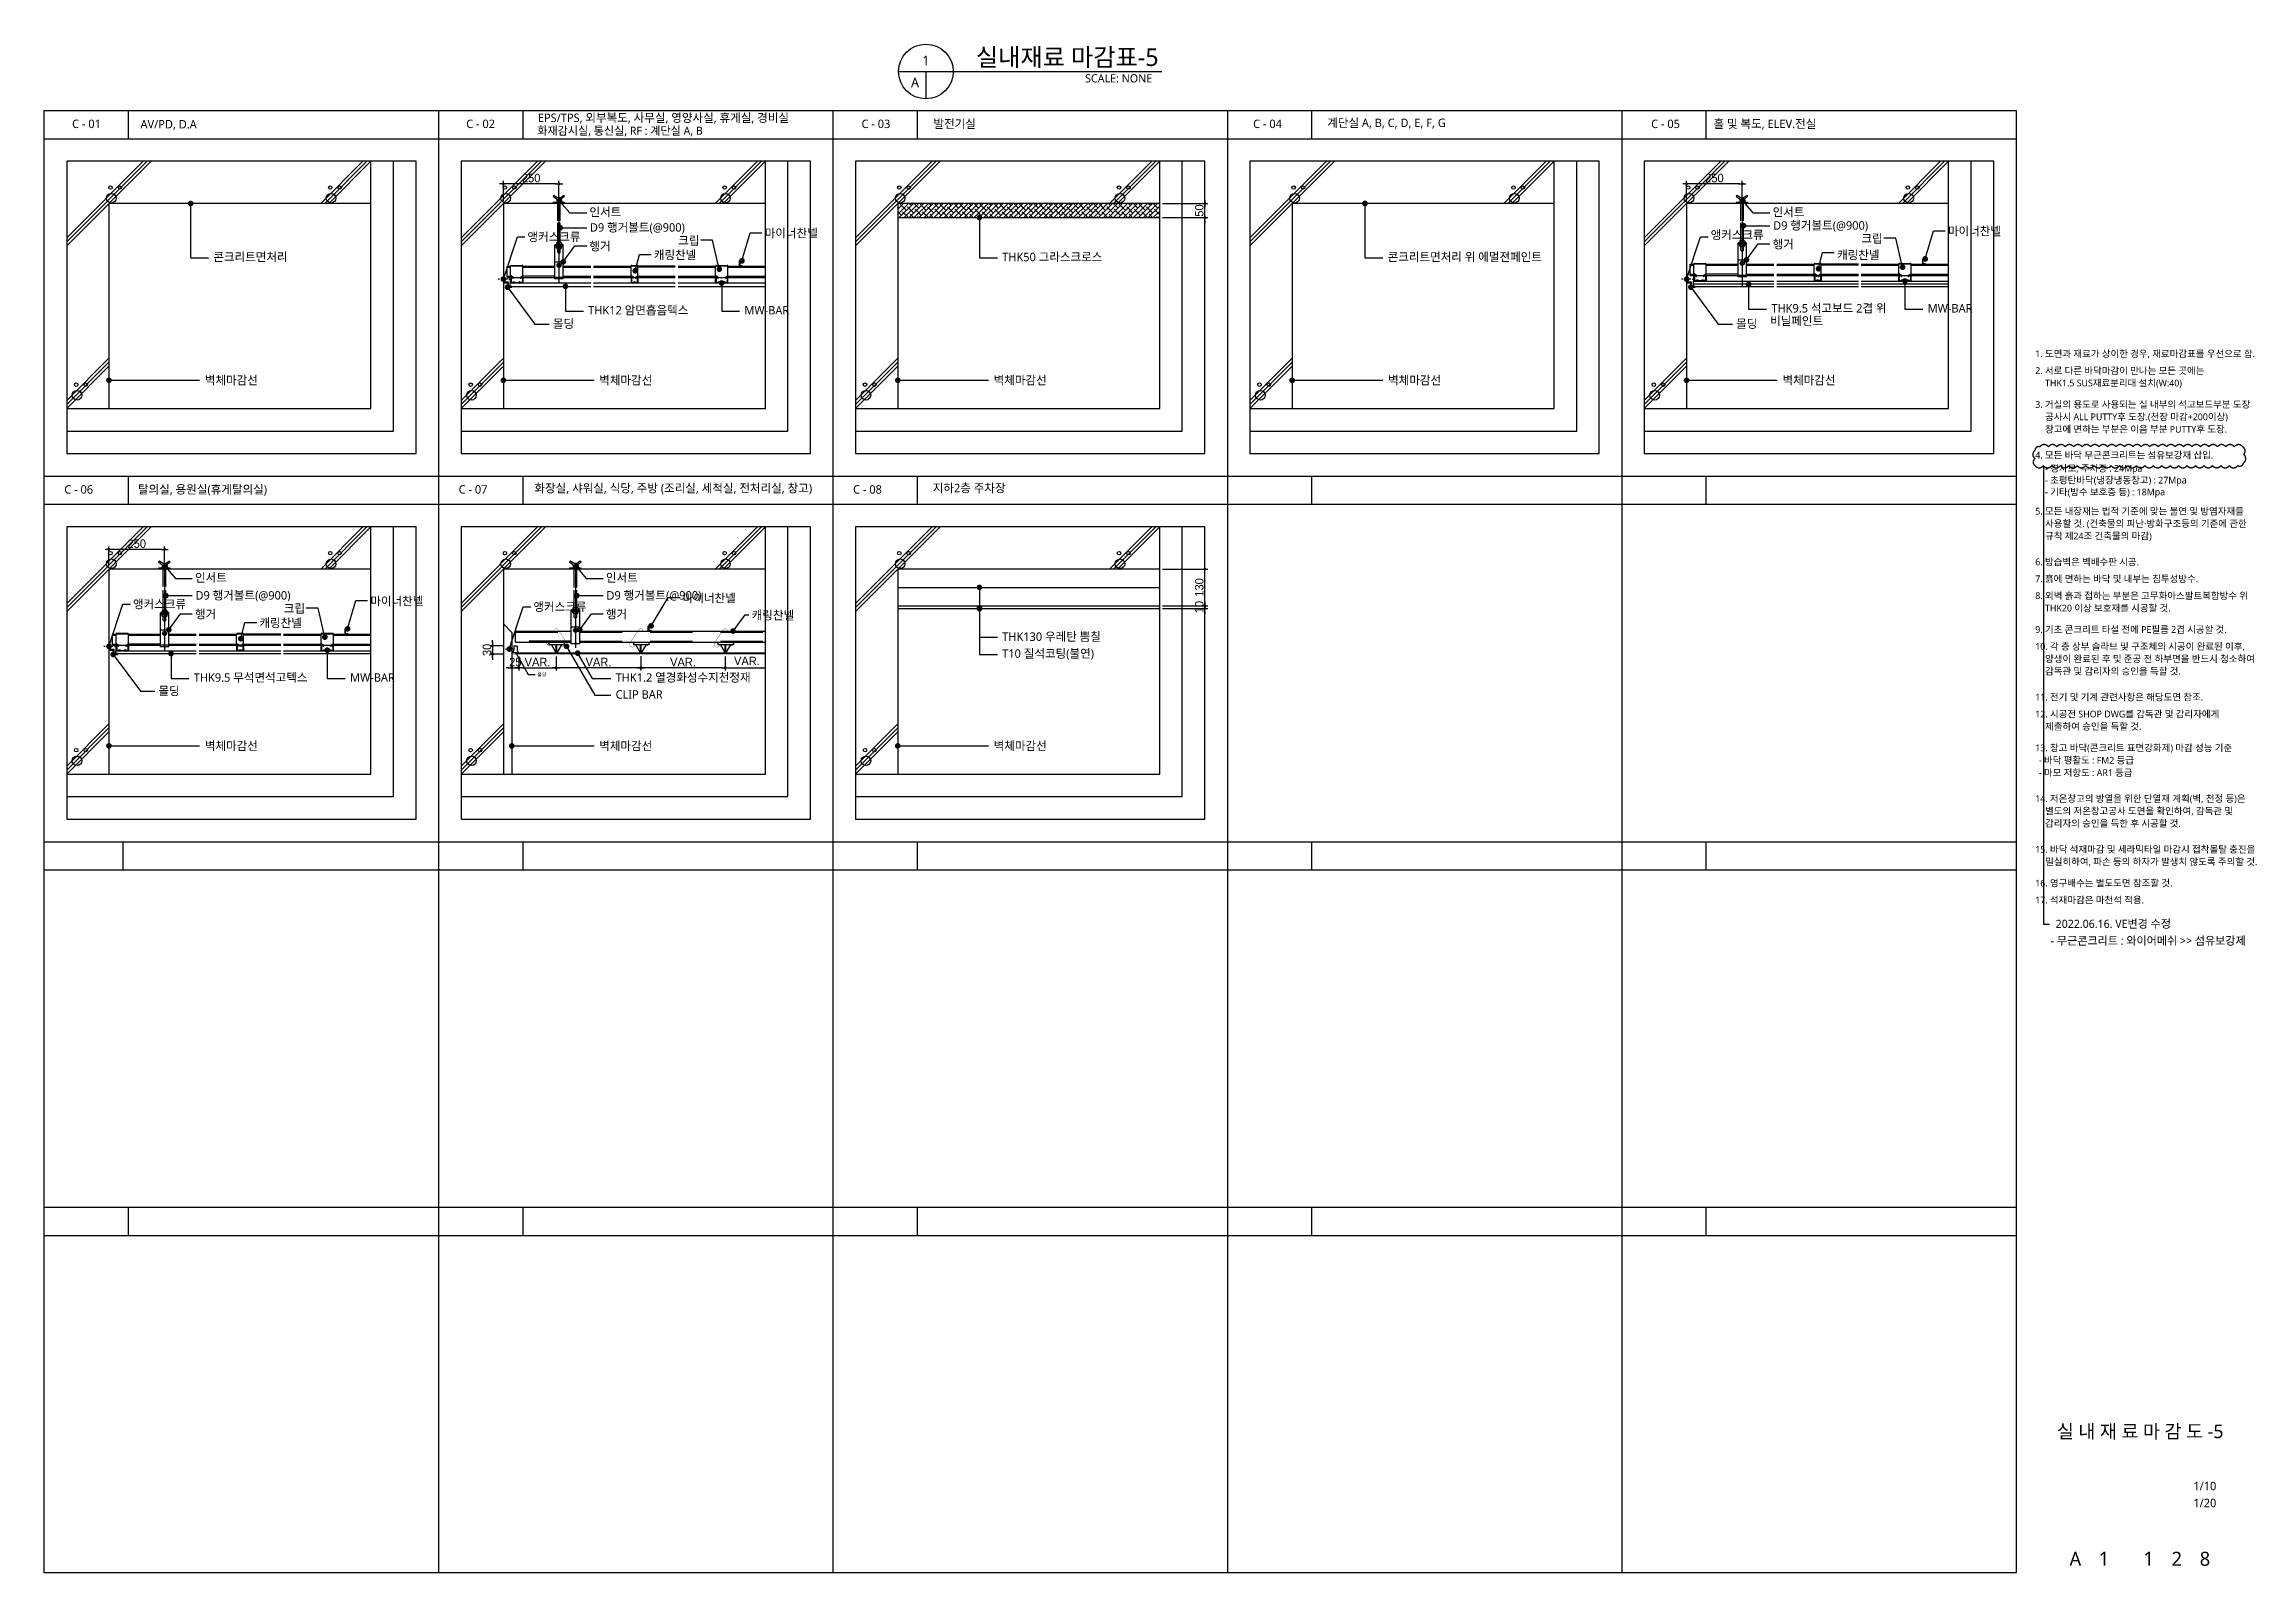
# Model space of a CAD drawing. Header units: millimetres. Extents: x 14892468 to 15300900, y -3565850 to -3401345.
# Drawn here: x 15143607 to 15151443, y -3412705 to -3407280 of the extents above; entities that cross this region are included whole.
import ezdxf
from ezdxf.enums import TextEntityAlignment as Align

# ---------------------------------------------------------------- set-up
doc = ezdxf.new("R2010")
doc.units = ezdxf.units.MM
doc.header["$LTSCALE"] = 100
doc.header["$MEASUREMENT"] = 0
doc.header["$PDSIZE"] = -10
for name, pattern in [('ACAD_ISO03W100', [30, 12, -18]), ('CEN', [62, 60, -1, 0, -1]), ('HID', [2.5, 1.5, -1]), ('HS1', [2.5, 1.5, -1])]:
    doc.linetypes.add(name, pattern=pattern)
doc.layers.get('0').update_dxf_attribs({"linetype": 'CONTINUOUS'})
doc.layers.get('Defpoints').update_dxf_attribs({"color": 171, "linetype": 'CONTINUOUS'})
for name, color, linetype in [('8HAT', 8, 'CONTINUOUS'), ('A-CEIL', 8, 'CONTINUOUS'), ('A-DIM', 7, 'CONTINUOUS'), ('A-ELE', 4, 'CONTINUOUS'), ('A-ETC-7', 7, 'CONTINUOUS'), ('A-HID-8', 8, 'HID'), ('A-SYM-LEAD', 4, 'CONTINUOUS'), ('A-TEXT-NOTE', 7, 'CONTINUOUS'), ('CEN', 1, 'CEN'), ('CHART', 7, 'CONTINUOUS'), ('DIM', 7, 'CONTINUOUS'), ('FIN-5', 6, 'CONTINUOUS'), ('FIN6', 6, 'CONTINUOUS'), ('HAT', 253, 'CONTINUOUS'), ('INS', 9, 'BATTING'), ('LED', 7, 'CONTINUOUS'), ('SYM', 7, 'CONTINUOUS'), ('TEXT', 3, 'CONTINUOUS'), ('TEXT(MIN)', 7, 'CONTINUOUS'), ('TEXT-TITLE', 6, 'CONTINUOUS'), ('TEXT-기입', 6, 'CONTINUOUS')]:
    doc.layers.add(name, color=color, linetype=linetype)
doc.layers.add('VE변경사항적용-20220616', color=10, linetype='CONTINUOUS', plot=False)
doc.styles.add('ARIAL', font='arial.ttf')
doc.styles.add('CGS', font='cgse', dxfattribs={"bigfont": 'cgs'})
doc.styles.add('Gdim', font='')
doc.styles.add('Gtx', font='')
doc.styles.add('나눔바른고딕', font='NanumBarunGothic.ttf')
doc.styles.add('돋움', font='')
doc.styles.get('Gdim').set_extended_font_data('Dotum')
doc.styles.get('Gtx').set_extended_font_data('Dotum')
doc.styles.get('돋움').set_extended_font_data('Dotum')
doc.linetypes.add('BATTING', pattern='A,0.0001,-0.1,[134,ltypeshp.shx,S=0.1,R=0,X=-0.1,Y=0],-0.2,[134,ltypeshp.shx,S=0.1,R=180,X=0.1,Y=0],-0.1', length=0.4001)
doc.dimstyles.new('CJA', dxfattribs={"dimscale": 50, "dimtxt": 3, "dimasz": 1.2, "dimexe": 2, "dimexo": 3, "dimgap": 1, "dimtad": 1, "dimdec": 0, "dimdsep": 46, "dimtxsty": 'ARIAL', "dimblk": 'CJDOT', "dimcen": 1, "dimclrd": 7, "dimclre": 7, "dimclrt": 3, "dimadec": 0, "dimazin": 0, "dimtfac": 1, "dimtdec": 0, "dimtix": 1, "dimtofl": 0, "dimtmove": 2, "dimatfit": 3, "dimldrblk": 'CJDOT', "dimfxl": 1, "dimtolj": 1, "dimlwd": -1, "dimlwe": -1, "dimarcsym": 0})
doc.dimstyles.new('NDIM 1200', dxfattribs={"dimscale": 500, "dimtxt": 3, "dimasz": 1, "dimexe": 2, "dimexo": 2, "dimgap": 1, "dimtad": 1, "dimdec": 0, "dimdsep": 46, "dimtxsty": 'CGS', "dimblk": 'DOT0', "dimcen": 1, "dimdle": 8, "dimclrd": 2, "dimclre": 2, "dimclrt": 2, "dimadec": 0, "dimazin": 0, "dimtfac": 1, "dimtdec": 0, "dimtix": 1, "dimtmove": 2, "dimatfit": 3, "dimldrblk": 'DOT0', "dimfxl": 1, "dimtolj": 1, "dimtzin": 0, "dimlwd": -1, "dimlwe": -1, "dimarcsym": 0})

msp = doc.modelspace()

# ---------------------------------------------------------------- texts
at = {"style": '나눔바른고딕'}
for p in [(15145322.4, -3407978.7), (15149522.4, -3407971.7), (15143922.4, -3409282.1), (15145343.6, -3409291.7)]:
    msp.add_text('앵커스크류', height=30, dxfattribs=at).set_placement(p)
for p in [(15145542.4, -3407996.8), (15149742.4, -3407989.8), (15144142.4, -3409302.7), (15145601, -3409302.7)]:
    msp.add_text('행거', height=30, dxfattribs=at).set_placement(p, align=Align.MIDDLE_LEFT)
at = {"layer": 'A-TEXT-NOTE', "style": 'Gtx'}
msp.add_text('몰딩', height=12.5, dxfattribs=at).set_placement((15145356.8, -3409517.6), align=Align.MIDDLE_LEFT)
at = {"layer": 'DIM', "color": 3, "insert": (15146101.5, -3409468.6), "char_height": 30, "attachment_point": 5, "style": 'Gdim'}
msp.add_mtext('\\A1;VAR.', dxfattribs=at)
at = {"layer": 'TEXT', "style": '나눔바른고딕'}
for s, p in [('1', (15146736.9, -3407337.9)), ('A', (15146698.2, -3407415.5))]:
    msp.add_text(s, height=33.9, dxfattribs=at).set_placement(p, align=Align.MIDDLE)
msp.add_text('실내재료 마감표-5', height=63.03, dxfattribs=at).set_placement((15146914.2, -3407357.3))
msp.add_text('SCALE: NONE', height=29.091, dxfattribs=at).set_placement((15147540, -3407386.4), align=Align.TOP_RIGHT)
at = {"layer": 'TEXT(MIN)', "style": '나눔바른고딕'}
for s, p in [('인서트', (15145542.4, -3407875.6)), ('인서트', (15149742.4, -3407875.6)), ('D9 행거볼트(@900)', (15145544, -3407930.2)), ('크립', (15145857.5, -3407976.8)), ('마이너찬넬', (15146164.6, -3407950.4)), ('D9 행거볼트(@900)', (15149744, -3407923.2)), ('크립', (15150057.5, -3407969.8)), ('마이너찬넬', (15150364.6, -3407943.4)), ('콘크리트면처리', (15144207.5, -3408035)), ('캐링찬넬', (15145771.1, -3408028)), ('THK50 그라스크로스', (15147007.5, -3408035)), ('콘크리트면처리 위 에멀젼페인트', (15148375.9, -3408035)), ('캐링찬넬', (15149971.1, -3408028)), ('THK9.5 석고보드 2겹 위', (15149737.9, -3408217.1)), ('몰딩', (15145412.6, -3408272)), ('THK12 암면흡음텍스', (15145537.9, -3408224.1)), ('MW-BAR', (15146092.6, -3408224.1)), ('몰딩', (15149612.6, -3408272)), ('비닐페인트', (15149733.2, -3408261.9)), ('MW-BAR', (15150292.6, -3408217.1)), ('인서트', (15144142.4, -3409173.1)), ('D9 행거볼트(@900)', (15144144, -3409236)), ('인서트', (15145601, -3409173.1)), ('D9 행거볼트(@900)', (15145602.7, -3409236)), ('크립', (15144457.5, -3409282.7)), ('마이너찬넬', (15144764.6, -3409256.3)), ('마이너찬넬', (15145873.9, -3409245.8)), ('캐링찬넬', (15146118.5, -3409306.7)), ('캐링찬넬', (15144371.1, -3409333.9)), ('THK130 우레탄 뿜칠', (15147007.5, -3409382.5)), ('T10 질석코팅(불연)', (15147007.5, -3409442.5)), ('THK9.5 무석면석고텍스', (15144137.9, -3409527.5)), ('MW-BAR', (15144692.6, -3409527.5)), ('THK1.2 열경화성수지천정재', (15145635.4, -3409527.5)), ('몰딩', (15144012.6, -3409575.4)), ('CLIP BAR', (15145635.4, -3409587.5))]:
    msp.add_text(s, height=30, dxfattribs=at).set_placement(p, align=Align.MIDDLE_LEFT)
for p in [(15144177.3, -3408487.7), (15145577.3, -3408487.7), (15146977.3, -3408487.7), (15148377.3, -3408487.7), (15149777.3, -3408487.7), (15144177.3, -3409785.2), (15145577.3, -3409785.2), (15146977.3, -3409785.2)]:
    msp.add_text('벽체마감선', height=30, dxfattribs=at).set_placement(p)
at = {"layer": 'TEXT-TITLE', "style": '나눔바른고딕'}
msp.add_text('실 내 재 료 마 감 도 -5', height=48, dxfattribs=at).set_placement((15151046.9, -3412227), align=Align.CENTER)
at = {"layer": 'TEXT-기입', "style": '나눔바른고딕'}
for s, height, p in [('C - 01', 30, (15143706.1, -3407577.5)), ('AV/PD, D.A', 30, (15143948.9, -3407578.9)), ('C - 02', 30, (15145105.1, -3407577.5)), ('화재감시실, 통신실, RF : 계단실 A, B', 28.8, (15145357.3, -3407601.3)), ('EPS/TPS, 외부복도, 사무실, 영양사실, 휴게실, 경비실', 30, (15145359.4, -3407556.1)), ('C - 03', 30, (15146508.3, -3407577.5)), ('발전기실', 30, (15146763.7, -3407577.5)), ('C - 04', 30, (15147898.4, -3407577.5)), ('계단실 A, B, C, D, E, F, G', 30, (15148161.2, -3407573.9)), ('C - 05', 30, (15149311.1, -3407577.5)), ('홀 및 복도, ELEV.전실', 30, (15149532.6, -3407577.5)), ('C - 06', 30, (15143678.3, -3408875)), ('탈의실, 용원실(휴게탈의실)', 30, (15143939.9, -3408875)), ('C - 07', 30, (15145078.3, -3408875)), ('화장실, 샤워실, 식당, 주방 (조리실, 세척실, 전처리실, 창고)', 30, (15145347.2, -3408870.6)), ('C - 08', 30, (15146478.3, -3408875)), ('지하2층 주차장', 30, (15146761.2, -3408870.2))]:
    msp.add_text(s, height=height, dxfattribs=at).set_placement(p)
for s, p in [('1/10', (15151235.6, -3412421.1)), ('1/20', (15151235.6, -3412481.1))]:
    msp.add_text(s, height=30, dxfattribs=at).set_placement(p, align=Align.BOTTOM_LEFT)
for s, p in [('A', (15150816.9, -3412655.2)), ('1', (15150918.5, -3412655.2)), ('1', (15151076.9, -3412655.2)), ('2', (15151176.9, -3412655.2)), ('8', (15151276.9, -3412655.2))]:
    msp.add_text(s, height=50, dxfattribs=at).set_placement(p, align=Align.MIDDLE_CENTER)
at = {"layer": 'VE변경사항적용-20220616', "linetype": 'ACAD_ISO03W100', "style": '나눔바른고딕'}
for s, p in [('2022.06.16. VE변경 수정', (15150951.6, -3410401.7)), ('- 무근콘크리트 : 와이어메쉬 >> 섬유보강제', (15151075.5, -3410461.7))]:
    msp.add_text(s, height=28.8, dxfattribs=at).set_placement(p, align=Align.MIDDLE_CENTER)

# ---------------------------------------------------------------- blocks, each defined once
blk = doc.blocks.new('DOT0')
blk.add_line((-3, 0), (3, 0))
at = {"color": 6}
blk.add_circle((0, 0), 0.75, dxfattribs=at)
blk = doc.blocks.new('NEIL')
at = {"layer": 'A-ELE'}
for p, q in [((0.4, 0), (0, 0)), ((2.8, 0), (0.8, 0)), ((3.2, 0), (3.6, 0))]:
    blk.add_line(p, q, dxfattribs=at)
blk = doc.blocks.new('CJDOT')
blk.add_line((-1.33, 0), (1.33, 0))
at = {"const_width": 0.5}
blk.add_lwpolyline([(-0.25, 0, 1), (0.25, 0, 1)], format="xyb", close=True, dxfattribs=at)
blk = doc.blocks.new('*D38')
at = {"layer": 'Defpoints', "color": 0, "transparency": 16777216}
for p in [(15145236.9, -3407775.2), (15145236.9, -3407845.2), (15145434.4, -3407845.2)]:
    blk.add_point(p, dxfattribs=at)
at = {"layer": 'DIM', "color": 7, "transparency": 16777216}
for p, q in [((15145236.9, -3407835.2), (15145236.9, -3407765.2)), ((15145424.4, -3407775.2), (15145246.9, -3407775.2)), ((15145434.4, -3407835.2), (15145434.4, -3407765.2))]:
    blk.add_line(p, q, dxfattribs=at)
at = {"layer": 'DIM', "color": 7, "transparency": 16777216, "xscale": 10, "yscale": 10, "zscale": 10, "rotation": 180}
blk.add_blockref('CJDOT', (15145236.9, -3407775.2), dxfattribs=at)
at = {"layer": 'DIM', "color": 7, "transparency": 16777216, "xscale": 10, "yscale": 10, "zscale": 10}
blk.add_blockref('CJDOT', (15145434.4, -3407775.2), dxfattribs=at)
at = {"layer": 'DIM', "color": 3, "transparency": 16777216, "insert": (15145335.7, -3407755.1), "char_height": 30, "attachment_point": 5, "style": '돋움'}
blk.add_mtext('\\A1;250', dxfattribs=at)
blk = doc.blocks.new('*D39')
at = {"layer": 'Defpoints', "color": 0, "transparency": 16777216}
for p in [(15147566.9, -3407845.2), (15147727.1, -3407845.2), (15147566.9, -3407895.2)]:
    blk.add_point(p, dxfattribs=at)
at = {"layer": 'DIM', "color": 7, "transparency": 16777216}
for p, q in [((15147576.9, -3407845.2), (15147737.1, -3407845.2)), ((15147727.1, -3407835.2), (15147727.1, -3407825.2)), ((15147727.1, -3407895.2), (15147727.1, -3407845.2)), ((15147576.9, -3407895.2), (15147737.1, -3407895.2)), ((15147727.1, -3407905.2), (15147727.1, -3407915.2))]:
    blk.add_line(p, q, dxfattribs=at)
at = {"layer": 'DIM', "color": 7, "transparency": 16777216, "xscale": 10, "yscale": 10, "zscale": 10}
for p, rotation in [((15147727.1, -3407845.2), 270), ((15147727.1, -3407895.2), 90)]:
    blk.add_blockref('CJDOT', p, dxfattribs=dict(at, rotation=rotation))
at = {"layer": 'DIM', "color": 3, "transparency": 16777216, "insert": (15147707.1, -3407870.2), "char_height": 30, "attachment_point": 5, "rotation": 90, "style": '돋움'}
blk.add_mtext('\\A1;50', dxfattribs=at)
blk = doc.blocks.new('*D40')
at = {"layer": 'Defpoints', "color": 0, "transparency": 16777216}
for p in [(15149436.9, -3407775.2), (15149436.9, -3407845.2), (15149634.4, -3407845.2)]:
    blk.add_point(p, dxfattribs=at)
at = {"layer": 'DIM', "color": 7, "transparency": 16777216}
for p, q in [((15149436.9, -3407835.2), (15149436.9, -3407765.2)), ((15149624.4, -3407775.2), (15149446.9, -3407775.2)), ((15149634.4, -3407835.2), (15149634.4, -3407765.2))]:
    blk.add_line(p, q, dxfattribs=at)
at = {"layer": 'DIM', "color": 7, "transparency": 16777216, "xscale": 10, "yscale": 10, "zscale": 10, "rotation": 180}
blk.add_blockref('CJDOT', (15149436.9, -3407775.2), dxfattribs=at)
at = {"layer": 'DIM', "color": 7, "transparency": 16777216, "xscale": 10, "yscale": 10, "zscale": 10}
blk.add_blockref('CJDOT', (15149634.4, -3407775.2), dxfattribs=at)
at = {"layer": 'DIM', "color": 3, "transparency": 16777216, "insert": (15149535.7, -3407755.1), "char_height": 30, "attachment_point": 5, "style": '돋움'}
blk.add_mtext('\\A1;250', dxfattribs=at)
blk = doc.blocks.new('*D41')
at = {"layer": 'Defpoints', "color": 0, "transparency": 16777216}
for p in [(15143836.9, -3409072.7), (15143836.9, -3409142.7), (15144034.4, -3409142.7)]:
    blk.add_point(p, dxfattribs=at)
at = {"layer": 'DIM', "color": 7, "transparency": 16777216}
for p, q in [((15143836.9, -3409132.7), (15143836.9, -3409062.7)), ((15144034.4, -3409132.7), (15144034.4, -3409062.7)), ((15144024.4, -3409072.7), (15143846.9, -3409072.7))]:
    blk.add_line(p, q, dxfattribs=at)
at = {"layer": 'DIM', "color": 7, "transparency": 16777216, "xscale": 10, "yscale": 10, "zscale": 10, "rotation": 180}
blk.add_blockref('CJDOT', (15143836.9, -3409072.7), dxfattribs=at)
at = {"layer": 'DIM', "color": 7, "transparency": 16777216, "xscale": 10, "yscale": 10, "zscale": 10}
blk.add_blockref('CJDOT', (15144034.4, -3409072.7), dxfattribs=at)
at = {"layer": 'DIM', "color": 3, "transparency": 16777216, "insert": (15143935.7, -3409052.6), "char_height": 30, "attachment_point": 5, "style": '돋움'}
blk.add_mtext('\\A1;250', dxfattribs=at)
blk = doc.blocks.new('*D42')
at = {"layer": 'Defpoints', "color": 0, "transparency": 16777216}
for p in [(15145266.9, -3409442.7), (15145291.9, -3409442.7), (15145291.9, -3409492.7)]:
    blk.add_point(p, dxfattribs=at)
at = {"layer": 'DIM', "color": 7, "transparency": 16777216}
for p, q in [((15145266.9, -3409452.7), (15145266.9, -3409502.7)), ((15145291.9, -3409452.7), (15145291.9, -3409502.7)), ((15145256.9, -3409492.7), (15145246.9, -3409492.7)), ((15145266.9, -3409492.7), (15145291.9, -3409492.7)), ((15145301.9, -3409492.7), (15145311.9, -3409492.7))]:
    blk.add_line(p, q, dxfattribs=at)
at = {"layer": 'DIM', "color": 7, "transparency": 16777216, "xscale": 10, "yscale": 10, "zscale": 10}
blk.add_blockref('CJDOT', (15145266.9, -3409492.7), dxfattribs=at)
at = {"layer": 'DIM', "color": 7, "transparency": 16777216, "xscale": 10, "yscale": 10, "zscale": 10, "rotation": 180}
blk.add_blockref('CJDOT', (15145291.9, -3409492.7), dxfattribs=at)
at = {"layer": 'DIM', "color": 3, "transparency": 16777216, "insert": (15145279.4, -3409472.6), "char_height": 30, "attachment_point": 5, "style": '돋움'}
blk.add_mtext('\\A1;25', dxfattribs=at)
blk = doc.blocks.new('*D43')
at = {"layer": 'Defpoints', "color": 0, "transparency": 16777216}
for p in [(15145291.9, -3409442.7), (15145424.6, -3409442.7), (15145424.6, -3409492.7)]:
    blk.add_point(p, dxfattribs=at)
at = {"layer": 'DIM', "color": 7, "transparency": 16777216}
for p, q in [((15145291.9, -3409452.7), (15145291.9, -3409502.7)), ((15145424.6, -3409452.7), (15145424.6, -3409502.7)), ((15145301.9, -3409492.7), (15145414.6, -3409492.7))]:
    blk.add_line(p, q, dxfattribs=at)
at = {"layer": 'DIM', "color": 7, "transparency": 16777216, "xscale": 10, "yscale": 10, "zscale": 10, "rotation": 180}
blk.add_blockref('CJDOT', (15145291.9, -3409492.7), dxfattribs=at)
at = {"layer": 'DIM', "color": 7, "transparency": 16777216, "xscale": 10, "yscale": 10, "zscale": 10}
blk.add_blockref('CJDOT', (15145424.6, -3409492.7), dxfattribs=at)
at = {"layer": 'DIM', "color": 3, "transparency": 16777216, "insert": (15145358.2, -3409472.6), "char_height": 30, "attachment_point": 5, "style": '돋움'}
blk.add_mtext('\\A1;VAR.', dxfattribs=at)
blk = doc.blocks.new('*D44')
at = {"layer": 'Defpoints', "color": 0, "transparency": 16777216}
for p in [(15145198.9, -3409444.6), (15145248.9, -3409414.6), (15145248.9, -3409444.6)]:
    blk.add_point(p, dxfattribs=at)
at = {"layer": 'DIM', "color": 7, "transparency": 16777216}
for p, q in [((15145238.9, -3409414.6), (15145188.9, -3409414.6)), ((15145238.9, -3409444.6), (15145188.9, -3409444.6)), ((15145198.9, -3409404.6), (15145198.9, -3409394.6)), ((15145198.9, -3409414.6), (15145198.9, -3409444.6)), ((15145198.9, -3409454.6), (15145198.9, -3409464.6))]:
    blk.add_line(p, q, dxfattribs=at)
at = {"layer": 'DIM', "color": 7, "transparency": 16777216, "xscale": 10, "yscale": 10, "zscale": 10}
for p, rotation in [((15145198.9, -3409414.6), 270), ((15145198.9, -3409444.6), 90)]:
    blk.add_blockref('CJDOT', p, dxfattribs=dict(at, rotation=rotation))
at = {"layer": 'DIM', "color": 3, "transparency": 16777216, "insert": (15145178.9, -3409429.6), "char_height": 30, "attachment_point": 5, "rotation": 90, "style": '돋움'}
blk.add_mtext('\\A1;30', dxfattribs=at)
blk = doc.blocks.new('*D45')
at = {"layer": 'Defpoints', "color": 0, "transparency": 16777216}
for p in [(15145724.6, -3409442.7), (15146024.6, -3409442.7), (15145724.6, -3409492.7)]:
    blk.add_point(p, dxfattribs=at)
at = {"layer": 'DIM', "color": 7, "transparency": 16777216}
for p, q in [((15145724.6, -3409452.7), (15145724.6, -3409502.7)), ((15146024.6, -3409452.7), (15146024.6, -3409502.7)), ((15146014.6, -3409492.7), (15145734.6, -3409492.7))]:
    blk.add_line(p, q, dxfattribs=at)
at = {"layer": 'DIM', "color": 7, "transparency": 16777216, "xscale": 10, "yscale": 10, "zscale": 10, "rotation": 180}
blk.add_blockref('CJDOT', (15145724.6, -3409492.7), dxfattribs=at)
at = {"layer": 'DIM', "color": 7, "transparency": 16777216, "xscale": 10, "yscale": 10, "zscale": 10}
blk.add_blockref('CJDOT', (15146024.6, -3409492.7), dxfattribs=at)
at = {"layer": 'DIM', "color": 3, "transparency": 16777216, "insert": (15145874.6, -3409472.6), "char_height": 30, "attachment_point": 5, "style": '돋움'}
blk.add_mtext('\\A1;VAR.', dxfattribs=at)
blk = doc.blocks.new('*D46')
at = {"layer": 'Defpoints', "color": 0, "transparency": 16777216}
for p in [(15145424.6, -3409442.7), (15145724.6, -3409442.7), (15145424.6, -3409492.7)]:
    blk.add_point(p, dxfattribs=at)
at = {"layer": 'DIM', "color": 7, "transparency": 16777216}
for p, q in [((15145424.6, -3409452.7), (15145424.6, -3409502.7)), ((15145724.6, -3409452.7), (15145724.6, -3409502.7)), ((15145714.6, -3409492.7), (15145434.6, -3409492.7))]:
    blk.add_line(p, q, dxfattribs=at)
at = {"layer": 'DIM', "color": 7, "transparency": 16777216, "xscale": 10, "yscale": 10, "zscale": 10, "rotation": 180}
blk.add_blockref('CJDOT', (15145424.6, -3409492.7), dxfattribs=at)
at = {"layer": 'DIM', "color": 7, "transparency": 16777216, "xscale": 10, "yscale": 10, "zscale": 10}
blk.add_blockref('CJDOT', (15145724.6, -3409492.7), dxfattribs=at)
at = {"layer": 'DIM', "color": 3, "transparency": 16777216, "insert": (15145574.6, -3409472.6), "char_height": 30, "attachment_point": 5, "style": '돋움'}
blk.add_mtext('\\A1;VAR.', dxfattribs=at)
blk = doc.blocks.new('gfdeafdsaf')
at = {"layer": 'TEXT(MIN)', "style": '나눔바른고딕'}
for s, p in [('1. 도면과 재료가 상이한 경우, 재료마감표를 우선으로 함.', (15502606, -2335323)), ('2. 서로 다른 바닥마감이 만나는 모든 곳에는', (15502606, -2338323)), ('THK1.5 SUS재료분리대 설치(W:40)', (15504346, -2340523)), ('3. 거실의 용도로 사용되는 실 내부의 석고보드부분 도장', (15502606, -2344323)), ('공사시 ALL PUTTY후 도장.(천장 마감+200이상)', (15504346, -2346523)), ('창고에 면하는 부분은 이음 부분 PUTTY후 도장.', (15504346, -2348723)), ('4. 모든 바닥 무근콘크리트는 섬유보강재 삽입.', (15502606, -2353323)), ('- 경사로, 주차장 : 24Mpa', (15504346, -2355666)), ('- 초평탄바닥(냉장냉동창고) : 27Mpa', (15504346, -2357766)), ('5. 모든 내장재는 법적 기준에 맞는 불연 및 방염자재를', (15502606, -2363266)), ('- 기타(방수 보호층 등) : 18Mpa', (15504346, -2359866)), ('사용할 것. (건축물의 피난·방화구조등의 기준에 관한', (15504346, -2365466)), ('규칙 제24조 건축물의 마감)', (15504346, -2367666)), ('6. 방습벽은 벽배수판 시공.', (15502606, -2372266)), ('7. 흙에 면하는 바닥 및 내부는 침투성방수.', (15502606, -2375266)), ('8. 외벽 흙과 접하는 부분은 고무화아스팔트복합방수 위', (15502606, -2378266)), ('THK20 이상 보호재를 시공할 것.', (15504346, -2380466)), ('9. 기초 콘크리트 타설 전에 PE필름 2겹 시공할 것.', (15502606, -2384266)), ('10. 각 층 상부 슬라브 및 구조체의 시공이 완료된 이후,', (15502606, -2387266)), ('양생이 완료된 후 및 준공 전 하부면을 반드시 청소하여', (15504346, -2389466)), ('감독관 및 감리자의 승인을 득할 것.', (15504346, -2391666)), ('11. 전기 및 기계 관련사항은 해당도면 참조.', (15502606, -2396266)), ('12. 시공전 SHOP DWG를 감독관 및 감리자에게', (15502606, -2399266)), ('제출하여 승인을 득할 것.', (15504346, -2401466)), ('13. 창고 바닥(콘크리트 표면강화제) 마감 성능 기준', (15502606, -2405266)), ('- 바닥 평활도 : FM2 등급', (15503239, -2407466)), ('- 마모 저항도 : AR1 등급', (15503239, -2409666)), ('14. 저온창고의 방열을 위한 단열재 계획(벽, 천정 등)은', (15502606, -2414266)), ('별도의 저온창고공사 도면을 확인하여, 감독관 및 ', (15504346, -2416466)), ('감리자의 승인을 득한 후 시공할 것.', (15504346, -2418666)), ('15. 바닥 석재마감 및 세라믹타일 마감시 접착몰탈 충진을', (15502606, -2423266)), ('밀실히하여, 파손 등의 하자가 발생치 않도록 주의할 것.', (15504346, -2425466)), ('16. 영구배수는 별도도면 참조할 것.', (15502606, -2429266)), ('17. 석재마감은 마천석 적용.', (15502606, -2432266))]:
    blk.add_text(s, height=1200, dxfattribs=at).set_placement(p, align=Align.MIDDLE_LEFT)
blk = doc.blocks.new('*D47')
at = {"layer": 'Defpoints', "color": 0, "transparency": 16777216}
for p in [(15147566.9, -3409142.7), (15147727.1, -3409142.7), (15147566.9, -3409272.7)]:
    blk.add_point(p, dxfattribs=at)
at = {"layer": 'DIM', "color": 7, "transparency": 16777216}
for p, q in [((15147576.9, -3409142.7), (15147737.1, -3409142.7)), ((15147727.1, -3409262.7), (15147727.1, -3409152.7)), ((15147576.9, -3409272.7), (15147737.1, -3409272.7))]:
    blk.add_line(p, q, dxfattribs=at)
at = {"layer": 'DIM', "color": 7, "transparency": 16777216, "xscale": 10, "yscale": 10, "zscale": 10}
for p, rotation in [((15147727.1, -3409142.7), 90), ((15147727.1, -3409272.7), 270)]:
    blk.add_blockref('CJDOT', p, dxfattribs=dict(at, rotation=rotation))
at = {"layer": 'DIM', "color": 3, "transparency": 16777216, "insert": (15147707.1, -3409207.7), "char_height": 30, "attachment_point": 5, "rotation": 90, "style": '돋움'}
blk.add_mtext('\\A1;130', dxfattribs=at)
blk = doc.blocks.new('*D83')
at = {"layer": 'Defpoints', "color": 0, "transparency": 16777216}
for p in [(15147566.9, -3409272.7), (15147566.9, -3409282.7), (15147727.1, -3409272.7)]:
    blk.add_point(p, dxfattribs=at)
at = {"layer": 'DIM', "color": 7, "transparency": 16777216}
for p, q in [((15147576.9, -3409272.7), (15147737.1, -3409272.7)), ((15147576.9, -3409282.7), (15147737.1, -3409282.7)), ((15147727.1, -3409262.7), (15147727.1, -3409252.7)), ((15147727.1, -3409282.7), (15147727.1, -3409272.7)), ((15147727.1, -3409292.7), (15147727.1, -3409302.7))]:
    blk.add_line(p, q, dxfattribs=at)
at = {"layer": 'DIM', "color": 7, "transparency": 16777216, "xscale": 10, "yscale": 10, "zscale": 10}
for p, rotation in [((15147727.1, -3409272.7), 270), ((15147727.1, -3409282.7), 90)]:
    blk.add_blockref('CJDOT', p, dxfattribs=dict(at, rotation=rotation))
at = {"layer": 'DIM', "color": 3, "transparency": 16777216, "insert": (15147707.1, -3409277.7), "char_height": 30, "attachment_point": 5, "rotation": 90, "style": '돋움'}
blk.add_mtext('\\A1;10', dxfattribs=at)

# ---------------------------------------------------------------- dimensions: what is measured, and where the dimension line sits
at = {"layer": 'DIM'}
for base, p1, p2, text, picture, middle in [((15145236.9, -3407775.2), (15145434.4, -3407845.2), (15145236.9, -3407845.2), '250', '*D38', (15145335.7, -3407755.1)), ((15149436.9, -3407775.2), (15149634.4, -3407845.2), (15149436.9, -3407845.2), '250', '*D40', (15149535.7, -3407755.1)), ((15143836.9, -3409072.7), (15144034.4, -3409142.7), (15143836.9, -3409142.7), '250', '*D41', (15143935.7, -3409052.6)), ((15145424.6, -3409492.7), (15145291.9, -3409442.7), (15145424.6, -3409442.7), 'VAR.', '*D43', (15145358.2, -3409472.6))]:
    dim = msp.add_linear_dim(base=base, p1=p1, p2=p2, text=text, dimstyle='CJA', override={"dimscale": 10, "dimasz": 1, "dimexe": 1, "dimexo": 1, "dimgap": 0.5, "dimtxsty": '돋움', "dimtofl": 1}, dxfattribs=at)
    dim.commit()
    dim.dimension.update_dxf_attribs({"geometry": picture, "text_midpoint": middle})
for base, p1, p2, angle, picture, middle in [((15147727.1, -3407845.2), (15147566.9, -3407895.2), (15147566.9, -3407845.2), 90, '*D39', (15147707.1, -3407870.2)), ((15147727.1, -3409142.7), (15147566.9, -3409272.7), (15147566.9, -3409142.7), 90, '*D47', (15147707.1, -3409207.7)), ((15147727.1, -3409272.7), (15147566.9, -3409282.7), (15147566.9, -3409272.7), 90, '*D83', (15147707.1, -3409277.7)), ((15145198.9, -3409444.6), (15145248.9, -3409414.6), (15145248.9, -3409444.6), 270, '*D44', (15145178.9, -3409429.6))]:
    dim = msp.add_linear_dim(base=base, p1=p1, p2=p2, angle=angle, dimstyle='CJA', override={"dimscale": 10, "dimasz": 1, "dimexe": 1, "dimexo": 1, "dimgap": 0.5, "dimtxsty": '돋움', "dimtofl": 1}, dxfattribs=at)
    dim.commit()
    dim.dimension.update_dxf_attribs({"geometry": picture, "text_midpoint": middle})
dim = msp.add_linear_dim(base=(15145291.9, -3409492.7), p1=(15145266.9, -3409442.7), p2=(15145291.9, -3409442.7), dimstyle='CJA', override={"dimscale": 10, "dimasz": 1, "dimexe": 1, "dimexo": 1, "dimgap": 0.5, "dimtxsty": '돋움', "dimtofl": 1}, dxfattribs=at)
dim.commit()
dim.dimension.update_dxf_attribs({"geometry": '*D42', "text_midpoint": (15145279.4, -3409472.6)})
for base, p1, p2, picture, middle in [((15145424.6, -3409492.7), (15145724.6, -3409442.7), (15145424.6, -3409442.7), '*D46', (15145574.6, -3409472.6)), ((15145724.6, -3409492.7), (15146024.6, -3409442.7), (15145724.6, -3409442.7), '*D45', (15145874.6, -3409472.6))]:
    dim = msp.add_linear_dim(base=base, p1=p1, p2=p2, angle=180, text='VAR.', dimstyle='CJA', override={"dimscale": 10, "dimasz": 1, "dimexe": 1, "dimexo": 1, "dimgap": 0.5, "dimtxsty": '돋움', "dimtofl": 1}, dxfattribs=at)
    dim.commit()
    dim.dimension.update_dxf_attribs({"geometry": picture, "text_midpoint": middle})

# ---------------------------------------------------------------- hatches: boundary and pattern name
at = {"layer": 'HAT'}
h = msp.add_hatch(dxfattribs=at)
h.set_pattern_fill('ANSI38', color=256, scale=100)
h.set_pattern_definition([(45, (-26208.956, 363315.866), (-8.838834765, 8.838834765), []), (135, (-26208.956, 363315.866), (-26.516504294, 8.838834765), [31.25, -18.75])])
h.paths.add_polyline_path([(15146636.9, -3407895.2), (15147566.9, -3407895.2), (15147566.9, -3407845.2), (15146636.9, -3407845.2)])
at = {"layer": 'LED'}
h = msp.add_hatch(color=256, dxfattribs=at)
h.dxf.hatch_style = 1
edge = h.paths.add_edge_path()
edge.add_arc((15146926.8, -3409282.7), 10.8, 180, 540, ccw=False)

# ---------------------------------------------------------------- linework, layer by layer
at = {"ltscale": 0.1}
for p, q in [((15145461, -3409416.9), (15145561.3, -3409590.7)), ((15146990.4, -3409385.7), (15146926.8, -3409385.7))]:
    msp.add_line(p, q, dxfattribs=at)
at = {"color": 2, "ltscale": 0.1}
for points in [[(15144766.9, -3407845.2), (15143836.9, -3407845.2), (15143836.9, -3408572.7)], [(15146166.9, -3407845.2), (15145236.9, -3407845.2), (15145236.9, -3408572.7)], [(15147566.9, -3407845.2), (15146636.9, -3407845.2), (15146636.9, -3408572.7)], [(15148966.9, -3407845.2), (15148036.9, -3407845.2), (15148036.9, -3408572.7)], [(15150366.9, -3407845.2), (15149436.9, -3407845.2), (15149436.9, -3408572.7)], [(15144766.9, -3409142.7), (15143836.9, -3409142.7), (15143836.9, -3409870.2)], [(15146166.9, -3409142.7), (15145236.9, -3409142.7), (15145236.9, -3409870.2)], [(15147566.9, -3409142.7), (15146636.9, -3409142.7), (15146636.9, -3409870.2)]]:
    msp.add_lwpolyline(points, dxfattribs=at)
at = {"layer": '8HAT'}
for p, q in [((15143686.9, -3407981), (15143972.8, -3407695.2)), ((15143686.9, -3407966.9), (15143958.6, -3407695.2)), ((15143686.9, -3407995.2), (15143986.9, -3407695.2)), ((15144588.6, -3407845.2), (15144738.6, -3407695.2)), ((15144602.8, -3407845.2), (15144752.8, -3407695.2)), ((15144616.9, -3407845.2), (15144766.9, -3407695.2)), ((15145086.9, -3407981), (15145372.8, -3407695.2)), ((15145086.9, -3407966.9), (15145358.6, -3407695.2)), ((15145086.9, -3407995.2), (15145386.9, -3407695.2)), ((15145988.6, -3407845.2), (15146138.6, -3407695.2)), ((15146002.8, -3407845.2), (15146152.8, -3407695.2)), ((15146016.9, -3407845.2), (15146166.9, -3407695.2)), ((15146486.9, -3407981), (15146772.8, -3407695.2)), ((15146486.9, -3407966.9), (15146758.6, -3407695.2)), ((15146486.9, -3407995.2), (15146786.9, -3407695.2)), ((15147388.6, -3407845.2), (15147538.6, -3407695.2)), ((15147402.8, -3407845.2), (15147552.8, -3407695.2)), ((15147416.9, -3407845.2), (15147566.9, -3407695.2)), ((15147886.9, -3407981), (15148172.8, -3407695.2)), ((15147886.9, -3407966.9), (15148158.6, -3407695.2)), ((15147886.9, -3407995.2), (15148186.9, -3407695.2)), ((15148788.6, -3407845.2), (15148938.6, -3407695.2)), ((15148802.8, -3407845.2), (15148952.8, -3407695.2)), ((15148816.9, -3407845.2), (15148966.9, -3407695.2)), ((15149286.9, -3407981), (15149572.8, -3407695.2)), ((15149286.9, -3407966.9), (15149558.6, -3407695.2)), ((15149286.9, -3407995.2), (15149586.9, -3407695.2)), ((15150188.6, -3407845.2), (15150338.6, -3407695.2)), ((15150202.8, -3407845.2), (15150352.8, -3407695.2)), ((15150216.9, -3407845.2), (15150366.9, -3407695.2)), ((15143686.9, -3408544.4), (15143836.9, -3408394.4)), ((15143686.9, -3408558.5), (15143836.9, -3408408.5)), ((15143686.9, -3408572.7), (15143836.9, -3408422.7)), ((15145086.9, -3408544.4), (15145236.9, -3408394.4)), ((15145086.9, -3408558.5), (15145236.9, -3408408.5)), ((15145086.9, -3408572.7), (15145236.9, -3408422.7)), ((15146486.9, -3408544.4), (15146636.9, -3408394.4)), ((15146486.9, -3408558.5), (15146636.9, -3408408.5)), ((15146486.9, -3408572.7), (15146636.9, -3408422.7)), ((15147886.9, -3408544.4), (15148036.9, -3408394.4)), ((15147886.9, -3408558.5), (15148036.9, -3408408.5)), ((15147886.9, -3408572.7), (15148036.9, -3408422.7)), ((15149286.9, -3408544.4), (15149436.9, -3408394.4)), ((15149286.9, -3408558.5), (15149436.9, -3408408.5)), ((15149286.9, -3408572.7), (15149436.9, -3408422.7)), ((15143686.9, -3409278.5), (15143972.8, -3408992.7)), ((15143686.9, -3409264.4), (15143958.6, -3408992.7)), ((15143686.9, -3409292.7), (15143986.9, -3408992.7)), ((15144588.6, -3409142.7), (15144738.6, -3408992.7)), ((15144602.8, -3409142.7), (15144752.8, -3408992.7)), ((15144616.9, -3409142.7), (15144766.9, -3408992.7)), ((15145086.9, -3409278.5), (15145372.8, -3408992.7)), ((15145086.9, -3409264.4), (15145358.6, -3408992.7)), ((15145086.9, -3409292.7), (15145386.9, -3408992.7)), ((15145988.6, -3409142.7), (15146138.6, -3408992.7)), ((15146002.8, -3409142.7), (15146152.8, -3408992.7)), ((15146016.9, -3409142.7), (15146166.9, -3408992.7)), ((15146486.9, -3409278.5), (15146772.8, -3408992.7)), ((15146486.9, -3409264.4), (15146758.6, -3408992.7)), ((15146486.9, -3409292.7), (15146786.9, -3408992.7)), ((15147388.6, -3409142.7), (15147538.6, -3408992.7)), ((15147402.8, -3409142.7), (15147552.8, -3408992.7)), ((15147416.9, -3409142.7), (15147566.9, -3408992.7)), ((15143686.9, -3409841.9), (15143836.9, -3409691.9)), ((15143686.9, -3409856), (15143836.9, -3409706)), ((15143686.9, -3409870.2), (15143836.9, -3409720.2)), ((15145086.9, -3409841.9), (15145236.9, -3409691.9)), ((15145086.9, -3409856), (15145236.9, -3409706)), ((15145086.9, -3409870.2), (15145236.9, -3409720.2)), ((15146486.9, -3409841.9), (15146636.9, -3409691.9)), ((15146486.9, -3409856), (15146636.9, -3409706)), ((15146486.9, -3409870.2), (15146636.9, -3409720.2))]:
    msp.add_line(p, q, dxfattribs=at)
for centre, radius in [((15143845.4, -3407826.5, 0), 17.1), ((15143842.4, -3407788.8), 6.15), ((15143875.8, -3407788.8), 6.15), ((15144625.4, -3407826.5, 0), 17.1), ((15144622.4, -3407788.8), 6.15), ((15144655.8, -3407788.8), 6.15), ((15145245.4, -3407826.5, 0), 17.1), ((15145242.4, -3407788.8), 6.15), ((15145275.8, -3407788.8), 6.15), ((15146025.4, -3407826.5, 0), 17.1), ((15146022.4, -3407788.8), 6.15), ((15146055.8, -3407788.8), 6.15), ((15146645.4, -3407826.5, 0), 17.1), ((15146642.4, -3407788.8), 6.15), ((15146675.8, -3407788.8), 6.15), ((15147425.4, -3407826.5, 0), 17.1), ((15147422.4, -3407788.8), 6.15), ((15147455.8, -3407788.8), 6.15), ((15148045.4, -3407826.5, 0), 17.1), ((15148042.4, -3407788.8), 6.15), ((15148075.8, -3407788.8), 6.15), ((15148825.4, -3407826.5, 0), 17.1), ((15148822.4, -3407788.8), 6.15), ((15148855.8, -3407788.8), 6.15), ((15149445.4, -3407826.5, 0), 17.1), ((15149442.4, -3407788.8), 6.15), ((15149475.8, -3407788.8), 6.15), ((15150225.4, -3407826.5, 0), 17.1), ((15150222.4, -3407788.8), 6.15), ((15150255.8, -3407788.8), 6.15), ((15143723.7, -3408525.8, 0), 17.1), ((15143720.7, -3408488), 6.15), ((15143754.1, -3408488), 6.15), ((15145123.7, -3408525.8, 0), 17.1), ((15145120.7, -3408488), 6.15), ((15145154.1, -3408488), 6.15), ((15146523.7, -3408525.8, 0), 17.1), ((15146520.7, -3408488), 6.15), ((15146554.1, -3408488), 6.15), ((15147923.7, -3408525.8, 0), 17.1), ((15147920.7, -3408488), 6.15), ((15147954.1, -3408488), 6.15), ((15149323.7, -3408525.8, 0), 17.1), ((15149320.7, -3408488), 6.15), ((15149354.1, -3408488), 6.15), ((15143845.4, -3409124, 0), 17.1), ((15143842.4, -3409086.3), 6.15), ((15143875.8, -3409086.3), 6.15), ((15144625.4, -3409124, 0), 17.1), ((15144622.4, -3409086.3), 6.15), ((15144655.8, -3409086.3), 6.15), ((15145245.4, -3409124, 0), 17.1), ((15145242.4, -3409086.3), 6.15), ((15145275.8, -3409086.3), 6.15), ((15146025.4, -3409124, 0), 17.1), ((15146022.4, -3409086.3), 6.15), ((15146055.8, -3409086.3), 6.15), ((15146645.4, -3409124, 0), 17.1), ((15146642.4, -3409086.3), 6.15), ((15146675.8, -3409086.3), 6.15), ((15147425.4, -3409124, 0), 17.1), ((15147422.4, -3409086.3), 6.15), ((15147455.8, -3409086.3), 6.15), ((15143723.7, -3409823.3, 0), 17.1), ((15143720.7, -3409785.5), 6.15), ((15143754.1, -3409785.5), 6.15), ((15145123.7, -3409823.3, 0), 17.1), ((15145120.7, -3409785.5), 6.15), ((15145154.1, -3409785.5), 6.15), ((15146523.7, -3409823.3, 0), 17.1), ((15146520.7, -3409785.5), 6.15), ((15146554.1, -3409785.5), 6.15)]:
    msp.add_circle(centre, radius, dxfattribs=at)
at = {"layer": 'A-CEIL'}
for p, q in [((15145416.4, -3407817.2), (15145413.4, -3407819.2)), ((15145413.4, -3407819.2), (15145426.4, -3407830.2)), ((15145426.4, -3407841.2), (15145413.4, -3407842.2)), ((15145413.4, -3407842.2), (15145413.4, -3407845.2)), ((15145428.4, -3407825.2), (15145416.4, -3407817.2)), ((15145426.4, -3407830.2), (15145426.4, -3407841.2)), ((15145440.4, -3407825.2), (15145428.4, -3407825.2)), ((15145429.9, -3407907.1), (15145429.9, -3407830.2)), ((15145429.9, -3407845.2), (15145429.9, -3407830.2)), ((15145429.9, -3407830.2), (15145438.9, -3407830.2)), ((15145438.9, -3407907.1), (15145438.9, -3407830.2)), ((15145438.9, -3407830.2), (15145438.9, -3407845.2)), ((15145451.4, -3407817.2), (15145440.4, -3407825.2)), ((15145442.4, -3407841.2), (15145442.4, -3407830.2)), ((15145454.4, -3407842.2), (15145442.4, -3407841.2)), ((15145454.4, -3407819.2), (15145451.4, -3407817.2)), ((15145454.4, -3407845.2), (15145454.4, -3407842.2)), ((15149616.4, -3407817.2), (15149613.4, -3407819.2)), ((15149613.4, -3407819.2), (15149626.4, -3407830.2)), ((15149626.4, -3407841.2), (15149613.4, -3407842.2)), ((15149613.4, -3407842.2), (15149613.4, -3407845.2)), ((15149628.4, -3407825.2), (15149616.4, -3407817.2)), ((15149626.4, -3407830.2), (15149626.4, -3407841.2)), ((15149640.4, -3407825.2), (15149628.4, -3407825.2)), ((15149629.9, -3407907.1), (15149629.9, -3407830.2)), ((15149629.9, -3407845.2), (15149629.9, -3407830.2)), ((15149629.9, -3407830.2), (15149638.9, -3407830.2)), ((15149638.9, -3407907.1), (15149638.9, -3407830.2)), ((15149638.9, -3407830.2), (15149638.9, -3407845.2)), ((15149651.4, -3407817.2), (15149640.4, -3407825.2)), ((15149642.4, -3407841.2), (15149642.4, -3407830.2)), ((15149654.4, -3407842.2), (15149642.4, -3407841.2)), ((15149654.4, -3407819.2), (15149651.4, -3407817.2)), ((15149654.4, -3407845.2), (15149654.4, -3407842.2)), ((15145429.9, -3407992.3), (15145429.9, -3407914.1)), ((15145438.9, -3407992.3), (15145438.9, -3407914.1)), ((15149629.9, -3407985.3), (15149629.9, -3407914.1)), ((15149638.9, -3407985.3), (15149638.9, -3407914.1)), ((15145419.4, -3408112.3), (15145419.4, -3407992.3)), ((15145419.4, -3407992.3), (15145449.4, -3407992.3)), ((15145449.4, -3407996.3), (15145419.4, -3407996.3)), ((15145420.9, -3407990.3), (15145447.9, -3407990.3)), ((15145420.9, -3407990.3), (15145420.9, -3407992.3)), ((15145420.9, -3407998.3), (15145420.9, -3407996.3)), ((15145447.9, -3407998.3), (15145420.9, -3407998.3)), ((15145425.4, -3407985.8), (15145425.4, -3407990.3)), ((15145425.4, -3408002.8), (15145425.4, -3407998.3)), ((15145427.4, -3407983.8), (15145441.4, -3407983.8)), ((15145427.4, -3408004.8), (15145441.4, -3408004.8)), ((15145429.9, -3408017.8), (15145429.9, -3407996.3)), ((15145431.9, -3408019.8), (15145436.9, -3408019.8)), ((15145438.9, -3408017.8), (15145438.9, -3407996.3)), ((15145443.4, -3407985.8), (15145443.4, -3407990.3)), ((15145443.4, -3408002.8), (15145443.4, -3407998.3)), ((15145447.9, -3407990.3), (15145447.9, -3407992.3)), ((15145447.9, -3407998.3), (15145447.9, -3407996.3)), ((15145449.4, -3408112.3), (15145449.4, -3407992.3)), ((15149619.4, -3408105.3), (15149619.4, -3407985.3)), ((15149619.4, -3407985.3), (15149649.4, -3407985.3)), ((15149649.4, -3407989.3), (15149619.4, -3407989.3)), ((15149620.9, -3407983.3), (15149647.9, -3407983.3)), ((15149620.9, -3407983.3), (15149620.9, -3407985.3)), ((15149620.9, -3407991.3), (15149620.9, -3407989.3)), ((15149647.9, -3407991.3), (15149620.9, -3407991.3)), ((15149625.4, -3407978.8), (15149625.4, -3407983.3)), ((15149625.4, -3407995.8), (15149625.4, -3407991.3)), ((15149627.4, -3407976.8), (15149641.4, -3407976.8)), ((15149627.4, -3407997.8), (15149641.4, -3407997.8)), ((15149629.9, -3408010.8), (15149629.9, -3407989.3)), ((15149631.9, -3408012.8), (15149636.9, -3408012.8)), ((15149638.9, -3408010.8), (15149638.9, -3407989.3)), ((15149643.4, -3407978.8), (15149643.4, -3407983.3)), ((15149643.4, -3407995.8), (15149643.4, -3407991.3)), ((15149647.9, -3407983.3), (15149647.9, -3407985.3)), ((15149647.9, -3407991.3), (15149647.9, -3407989.3)), ((15149649.4, -3408105.3), (15149649.4, -3407985.3)), ((15150273.9, -3408041.8), (15150283.9, -3408041.8)), ((15150273.9, -3408041.8), (15150273.9, -3408060.3)), ((15150275.9, -3408043.8), (15150283.9, -3408043.8)), ((15150275.9, -3408043.8), (15150275.9, -3408058.3)), ((15150283.9, -3408043.8), (15150283.9, -3408041.8)), ((15145249.9, -3408107.3), (15145249.9, -3408067.3)), ((15145249.9, -3408067.3), (15145262.4, -3408067.3)), ((15145249.9, -3408107.3), (15145419.4, -3408107.3)), ((15145262.4, -3408100.1), (15145262.4, -3408067.3)), ((15145262.4, -3408127.3), (15145262.4, -3408107.3)), ((15145272.4, -3408107.3), (15145263.7, -3408102.2)), ((15145269.4, -3408109.3), (15145264.4, -3408109.3)), ((15145264.4, -3408109.3), (15145264.4, -3408125.3)), ((15145264.9, -3408064.8), (15145303.9, -3408064.8)), ((15145269.4, -3408109.3), (15145270.6, -3408110.8)), ((15145270.6, -3408110.8), (15145272.4, -3408110.8)), ((15145272.4, -3408110.8), (15145272.4, -3408107.3)), ((15145296.4, -3408107.3), (15145305.2, -3408102.2)), ((15145296.4, -3408110.8), (15145296.4, -3408107.3)), ((15145296.4, -3408110.8), (15145298.3, -3408110.8)), ((15145299.4, -3408109.3), (15145298.3, -3408110.8)), ((15145299.4, -3408109.3), (15145304.4, -3408109.3)), ((15145304.4, -3408109.3), (15145304.4, -3408125.3)), ((15145306.4, -3408100.1), (15145306.4, -3408067.3)), ((15145306.4, -3408067.3), (15145419.4, -3408067.3)), ((15145306.4, -3408107.3), (15145306.4, -3408127.3)), ((15145419.4, -3408052.3), (15145449.4, -3408052.3)), ((15145449.4, -3408112.3), (15145419.4, -3408112.3)), ((15145441.4, -3408064.8), (15145427.4, -3408064.8)), ((15145434.4, -3408071.8), (15145434.4, -3408057.8)), ((15145449.4, -3408067.3), (15145546.9, -3408067.3)), ((15145449.4, -3408107.3), (15145546.9, -3408107.3)), ((15145556.9, -3408067.3), (15145692.2, -3408067.3)), ((15145556.9, -3408107.3), (15145846.9, -3408107.3)), ((15145690.2, -3408100.1), (15145690.2, -3408067.3)), ((15145690.2, -3408107.3), (15145690.2, -3408127.3)), ((15145700.2, -3408107.3), (15145691.4, -3408102.2)), ((15145692.2, -3408064.8), (15145711.7, -3408064.8)), ((15145697.2, -3408109.3), (15145692.2, -3408109.3)), ((15145692.2, -3408109.3), (15145692.2, -3408125.3)), ((15145697.2, -3408109.3), (15145698.3, -3408110.8)), ((15145700.2, -3408110.8), (15145698.3, -3408110.8)), ((15145700.2, -3408110.8), (15145700.2, -3408107.3)), ((15145704.2, -3408107.3), (15145712.9, -3408102.2)), ((15145704.2, -3408110.8), (15145704.2, -3408107.3)), ((15145704.2, -3408110.8), (15145706.1, -3408110.8)), ((15145707.2, -3408109.3), (15145706.1, -3408110.8)), ((15145707.2, -3408109.3), (15145712.2, -3408109.3)), ((15145846.9, -3408067.3), (15145711.7, -3408067.3)), ((15145712.2, -3408109.3), (15145712.2, -3408125.3)), ((15145714.2, -3408100.1), (15145714.2, -3408067.3)), ((15145714.2, -3408107.3), (15145714.2, -3408127.3)), ((15145856.9, -3408067.3), (15145989.9, -3408067.3)), ((15145856.9, -3408107.3), (15146166.9, -3408107.3)), ((15145989.9, -3408100.1), (15145989.9, -3408067.3)), ((15145989.9, -3408127.3), (15145989.9, -3408107.3)), ((15145999.9, -3408107.3), (15145991.2, -3408102.2)), ((15145996.9, -3408109.3), (15145991.9, -3408109.3)), ((15145991.9, -3408109.3), (15145991.9, -3408125.3)), ((15145992.4, -3408064.8), (15146031.4, -3408064.8)), ((15145996.9, -3408109.3), (15145998.1, -3408110.8)), ((15145998.1, -3408110.8), (15145999.9, -3408110.8)), ((15145999.9, -3408110.8), (15145999.9, -3408107.3)), ((15146023.9, -3408107.3), (15146032.7, -3408102.2)), ((15146023.9, -3408110.8), (15146023.9, -3408107.3)), ((15146023.9, -3408110.8), (15146025.8, -3408110.8)), ((15146026.9, -3408109.3), (15146025.8, -3408110.8)), ((15146026.9, -3408109.3), (15146031.9, -3408109.3)), ((15146031.9, -3408109.3), (15146031.9, -3408125.3)), ((15146033.9, -3408100.1), (15146033.9, -3408067.3)), ((15146033.9, -3408067.3), (15146166.9, -3408067.3)), ((15146033.9, -3408127.3), (15146033.9, -3408107.3)), ((15146073.9, -3408048.8), (15146083.9, -3408048.8)), ((15146073.9, -3408048.8), (15146073.9, -3408067.3)), ((15146075.9, -3408050.8), (15146083.9, -3408050.8)), ((15146075.9, -3408050.8), (15146075.9, -3408065.3)), ((15146075.9, -3408065.3), (15146083.9, -3408065.3)), ((15146083.9, -3408050.8), (15146083.9, -3408048.8)), ((15146083.9, -3408065.3), (15146083.9, -3408067.3)), ((15149449.9, -3408100.3), (15149449.9, -3408060.3)), ((15149449.9, -3408060.3), (15149462.4, -3408060.3)), ((15149449.9, -3408100.3), (15149619.4, -3408100.3)), ((15149460.9, -3408139.3), (15149460.9, -3408120.3)), ((15149460.9, -3408120.3), (15149746.9, -3408120.3)), ((15149462.4, -3408093.1), (15149462.4, -3408060.3)), ((15149462.4, -3408120.3), (15149462.4, -3408100.3)), ((15149472.4, -3408100.3), (15149463.7, -3408095.2)), ((15149469.4, -3408102.3), (15149464.4, -3408102.3)), ((15149464.4, -3408102.3), (15149464.4, -3408118.3)), ((15149464.4, -3408118.3), (15149469.4, -3408118.3)), ((15149464.9, -3408057.8), (15149503.9, -3408057.8)), ((15149469.4, -3408102.3), (15149470.6, -3408103.8)), ((15149470.6, -3408103.8), (15149472.4, -3408103.8)), ((15149472.4, -3408103.8), (15149472.4, -3408100.3)), ((15149479.4, -3408118.3), (15149489.4, -3408118.3)), ((15149496.4, -3408100.3), (15149505.2, -3408095.2)), ((15149496.4, -3408103.8), (15149496.4, -3408100.3)), ((15149496.4, -3408103.8), (15149498.3, -3408103.8)), ((15149499.4, -3408102.3), (15149498.3, -3408103.8)), ((15149499.4, -3408102.3), (15149504.4, -3408102.3)), ((15149504.4, -3408118.3), (15149499.4, -3408118.3)), ((15149504.4, -3408102.3), (15149504.4, -3408118.3)), ((15149506.4, -3408093.1), (15149506.4, -3408060.3)), ((15149506.4, -3408060.3), (15149619.4, -3408060.3)), ((15149506.4, -3408100.3), (15149506.4, -3408120.3)), ((15149619.4, -3408045.3), (15149649.4, -3408045.3)), ((15149649.4, -3408105.3), (15149619.4, -3408105.3)), ((15149641.4, -3408057.8), (15149627.4, -3408057.8)), ((15149634.4, -3408064.8), (15149634.4, -3408050.8)), ((15149649.4, -3408060.3), (15149746.9, -3408060.3)), ((15149649.4, -3408100.3), (15149746.9, -3408100.3)), ((15149756.9, -3408060.3), (15149892.2, -3408060.3)), ((15149756.9, -3408100.3), (15150046.9, -3408100.3)), ((15149756.9, -3408120.3), (15150046.9, -3408120.3)), ((15149890.2, -3408093.1), (15149890.2, -3408060.3)), ((15149890.2, -3408100.3), (15149890.2, -3408120.3)), ((15149900.2, -3408100.3), (15149891.4, -3408095.2)), ((15149892.2, -3408057.8), (15149911.7, -3408057.8)), ((15149897.2, -3408102.3), (15149892.2, -3408102.3)), ((15149892.2, -3408102.3), (15149892.2, -3408118.3)), ((15149892.2, -3408118.3), (15149897.2, -3408118.3)), ((15149897.2, -3408102.3), (15149898.3, -3408103.8)), ((15149900.2, -3408103.8), (15149898.3, -3408103.8)), ((15149900.2, -3408103.8), (15149900.2, -3408100.3)), ((15149904.2, -3408100.3), (15149912.9, -3408095.2)), ((15149904.2, -3408103.8), (15149904.2, -3408100.3)), ((15149904.2, -3408103.8), (15149906.1, -3408103.8)), ((15149907.2, -3408102.3), (15149906.1, -3408103.8)), ((15149907.2, -3408102.3), (15149912.2, -3408102.3)), ((15149912.2, -3408118.3), (15149907.2, -3408118.3)), ((15150046.9, -3408060.3), (15149911.7, -3408060.3)), ((15149912.2, -3408102.3), (15149912.2, -3408118.3)), ((15149914.2, -3408093.1), (15149914.2, -3408060.3)), ((15149914.2, -3408100.3), (15149914.2, -3408120.3)), ((15150056.9, -3408060.3), (15150189.9, -3408060.3)), ((15150056.9, -3408100.3), (15150366.9, -3408100.3)), ((15150056.9, -3408120.3), (15150366.9, -3408120.3)), ((15150189.9, -3408093.1), (15150189.9, -3408060.3)), ((15150189.9, -3408120.3), (15150189.9, -3408100.3)), ((15150199.9, -3408100.3), (15150191.2, -3408095.2)), ((15150196.9, -3408102.3), (15150191.9, -3408102.3)), ((15150191.9, -3408102.3), (15150191.9, -3408118.3)), ((15150191.9, -3408118.3), (15150196.9, -3408118.3)), ((15150192.4, -3408057.8), (15150231.4, -3408057.8)), ((15150196.9, -3408102.3), (15150198.1, -3408103.8)), ((15150198.1, -3408103.8), (15150199.9, -3408103.8)), ((15150199.9, -3408103.8), (15150199.9, -3408100.3)), ((15150206.9, -3408118.3), (15150216.9, -3408118.3)), ((15150223.9, -3408100.3), (15150232.7, -3408095.2)), ((15150223.9, -3408103.8), (15150223.9, -3408100.3)), ((15150223.9, -3408103.8), (15150225.8, -3408103.8)), ((15150226.9, -3408102.3), (15150225.8, -3408103.8)), ((15150226.9, -3408102.3), (15150231.9, -3408102.3)), ((15150231.9, -3408118.3), (15150226.9, -3408118.3)), ((15150231.9, -3408102.3), (15150231.9, -3408118.3)), ((15150233.9, -3408093.1), (15150233.9, -3408060.3)), ((15150233.9, -3408060.3), (15150366.9, -3408060.3)), ((15150233.9, -3408120.3), (15150233.9, -3408100.3)), ((15150275.9, -3408058.3), (15150283.9, -3408058.3)), ((15150283.9, -3408058.3), (15150283.9, -3408060.3)), ((15145260.9, -3408139.3), (15145260.9, -3408127.3)), ((15145260.9, -3408127.3), (15145546.9, -3408127.3)), ((15145260.9, -3408139.3), (15145546.9, -3408139.3)), ((15145264.4, -3408125.3), (15145269.4, -3408125.3)), ((15145279.4, -3408125.3), (15145289.4, -3408125.3)), ((15145304.4, -3408125.3), (15145299.4, -3408125.3)), ((15145556.9, -3408127.3), (15145846.9, -3408127.3)), ((15145556.9, -3408139.3), (15145846.9, -3408139.3)), ((15145692.2, -3408125.3), (15145697.2, -3408125.3)), ((15145712.2, -3408125.3), (15145707.2, -3408125.3)), ((15145856.9, -3408127.3), (15146166.9, -3408127.3)), ((15145856.9, -3408139.3), (15146166.9, -3408139.3)), ((15145991.9, -3408125.3), (15145996.9, -3408125.3)), ((15146006.9, -3408125.3), (15146016.9, -3408125.3)), ((15146031.9, -3408125.3), (15146026.9, -3408125.3)), ((15149460.9, -3408129.8), (15149746.9, -3408129.8)), ((15149460.9, -3408139.3), (15149746.9, -3408139.3)), ((15149756.9, -3408129.8), (15150046.9, -3408129.8)), ((15149756.9, -3408139.3), (15150046.9, -3408139.3)), ((15150056.9, -3408129.8), (15150366.9, -3408129.8)), ((15150056.9, -3408139.3), (15150366.9, -3408139.3)), ((15144016.4, -3409114.7), (15144013.4, -3409116.7)), ((15144013.4, -3409116.7), (15144026.4, -3409127.7)), ((15144026.4, -3409138.7), (15144013.4, -3409139.7)), ((15144013.4, -3409139.7), (15144013.4, -3409142.7)), ((15144028.4, -3409122.7), (15144016.4, -3409114.7)), ((15144026.4, -3409127.7), (15144026.4, -3409138.7)), ((15144040.4, -3409122.7), (15144028.4, -3409122.7)), ((15144029.9, -3409204.6), (15144029.9, -3409127.7)), ((15144029.9, -3409142.7), (15144029.9, -3409127.7)), ((15144029.9, -3409127.7), (15144038.9, -3409127.7)), ((15144038.9, -3409204.6), (15144038.9, -3409127.7)), ((15144038.9, -3409127.7), (15144038.9, -3409142.7)), ((15144051.4, -3409114.7), (15144040.4, -3409122.7)), ((15144042.4, -3409138.7), (15144042.4, -3409127.7)), ((15144054.4, -3409139.7), (15144042.4, -3409138.7)), ((15144054.4, -3409116.7), (15144051.4, -3409114.7)), ((15144054.4, -3409142.7), (15144054.4, -3409139.7)), ((15145475.1, -3409114.7), (15145472.1, -3409116.7)), ((15145472.1, -3409116.7), (15145485.1, -3409127.7)), ((15145485.1, -3409138.7), (15145472.1, -3409139.7)), ((15145472.1, -3409139.7), (15145472.1, -3409142.7)), ((15145487.1, -3409122.7), (15145475.1, -3409114.7)), ((15145485.1, -3409127.7), (15145485.1, -3409138.7)), ((15145499.1, -3409122.7), (15145487.1, -3409122.7)), ((15145488.6, -3409142.7), (15145488.6, -3409127.7)), ((15145488.6, -3409127.7), (15145497.6, -3409127.7)), ((15145497.6, -3409127.7), (15145497.6, -3409142.7)), ((15145510.1, -3409114.7), (15145499.1, -3409122.7)), ((15145501.1, -3409138.7), (15145501.1, -3409127.7)), ((15145513.1, -3409139.7), (15145501.1, -3409138.7)), ((15145513.1, -3409116.7), (15145510.1, -3409114.7)), ((15145513.1, -3409142.7), (15145513.1, -3409139.7)), ((15144029.9, -3409298.2), (15144029.9, -3409217.5)), ((15144038.9, -3409298.2), (15144038.9, -3409217.5)), ((15145488.6, -3409207.5), (15145488.6, -3409142.7)), ((15145488.6, -3409287.6), (15145488.6, -3409217.5)), ((15145497.6, -3409207.5), (15145497.6, -3409142.7)), ((15145497.6, -3409287.6), (15145497.6, -3409217.5)), ((15144019.4, -3409418.2), (15144019.4, -3409298.2)), ((15144019.4, -3409298.2), (15144049.4, -3409298.2)), ((15144020.9, -3409296.2), (15144047.9, -3409296.2)), ((15144020.9, -3409296.2), (15144020.9, -3409298.2)), ((15144025.4, -3409291.7), (15144025.4, -3409296.2)), ((15144027.4, -3409289.7), (15144041.4, -3409289.7)), ((15144043.4, -3409291.7), (15144043.4, -3409296.2)), ((15144047.9, -3409296.2), (15144047.9, -3409298.2)), ((15144049.4, -3409418.2), (15144049.4, -3409298.2)), ((15145478.1, -3409407.6), (15145478.1, -3409287.6)), ((15145478.1, -3409287.6), (15145508.1, -3409287.6)), ((15145508.1, -3409291.6), (15145478.1, -3409291.6)), ((15145479.6, -3409285.6), (15145479.6, -3409287.6)), ((15145479.6, -3409285.6), (15145506.6, -3409285.6)), ((15145479.6, -3409293.6), (15145479.6, -3409291.6)), ((15145506.6, -3409293.6), (15145479.6, -3409293.6)), ((15145484.1, -3409281.1), (15145484.1, -3409285.6)), ((15145484.1, -3409298.1), (15145484.1, -3409293.6)), ((15145486.1, -3409279.1), (15145500.1, -3409279.1)), ((15145488.6, -3409313.1), (15145488.6, -3409291.6)), ((15145497.6, -3409313.1), (15145497.6, -3409291.6)), ((15145502.1, -3409281.1), (15145502.1, -3409285.6)), ((15145502.1, -3409298.1), (15145502.1, -3409293.6)), ((15145506.6, -3409285.6), (15145506.6, -3409287.6)), ((15145506.6, -3409293.6), (15145506.6, -3409291.6)), ((15145508.1, -3409407.6), (15145508.1, -3409287.6)), ((15143849.9, -3409413.2), (15143849.9, -3409373.2)), ((15143849.9, -3409373.2), (15143862.4, -3409373.2)), ((15143862.4, -3409405.9), (15143862.4, -3409373.2)), ((15143864.9, -3409370.7), (15143903.9, -3409370.7)), ((15143906.4, -3409405.9), (15143906.4, -3409373.2)), ((15143906.4, -3409373.2), (15144019.4, -3409373.2)), ((15144049.4, -3409302.2), (15144019.4, -3409302.2)), ((15144019.4, -3409358.2), (15144049.4, -3409358.2)), ((15144020.9, -3409304.2), (15144020.9, -3409302.2)), ((15144047.9, -3409304.2), (15144020.9, -3409304.2)), ((15144025.4, -3409308.7), (15144025.4, -3409304.2)), ((15144027.4, -3409310.7), (15144041.4, -3409310.7)), ((15144041.4, -3409370.7), (15144027.4, -3409370.7)), ((15144029.9, -3409323.7), (15144029.9, -3409302.2)), ((15144031.9, -3409325.7), (15144036.9, -3409325.7)), ((15144034.4, -3409377.7), (15144034.4, -3409363.7)), ((15144038.9, -3409323.7), (15144038.9, -3409302.2)), ((15144043.4, -3409308.7), (15144043.4, -3409304.2)), ((15144047.9, -3409304.2), (15144047.9, -3409302.2)), ((15144049.4, -3409373.2), (15144146.9, -3409373.2)), ((15144156.9, -3409373.2), (15144292.2, -3409373.2)), ((15144290.2, -3409405.9), (15144290.2, -3409373.2)), ((15144292.2, -3409370.7), (15144311.7, -3409370.7)), ((15144446.9, -3409373.2), (15144311.7, -3409373.2)), ((15144314.2, -3409405.9), (15144314.2, -3409373.2)), ((15144456.9, -3409373.2), (15144589.9, -3409373.2)), ((15144589.9, -3409405.9), (15144589.9, -3409373.2)), ((15144592.4, -3409370.7), (15144631.4, -3409370.7)), ((15144633.9, -3409405.9), (15144633.9, -3409373.2)), ((15144633.9, -3409373.2), (15144766.9, -3409373.2)), ((15144673.9, -3409354.7), (15144683.9, -3409354.7)), ((15144673.9, -3409354.7), (15144673.9, -3409373.2)), ((15144675.9, -3409356.7), (15144683.9, -3409356.7)), ((15144675.9, -3409356.7), (15144675.9, -3409371.2)), ((15144675.9, -3409371.2), (15144683.9, -3409371.2)), ((15144683.9, -3409356.7), (15144683.9, -3409354.7)), ((15144683.9, -3409371.2), (15144683.9, -3409373.2)), ((15145279.9, -3409402.6), (15145279.9, -3409362.6)), ((15145279.9, -3409362.6), (15145478.1, -3409362.6)), ((15145478.1, -3409347.6), (15145508.1, -3409347.6)), ((15145486.1, -3409300.1), (15145500.1, -3409300.1)), ((15145500.1, -3409360.1), (15145486.1, -3409360.1)), ((15145500.1, -3409360.1), (15145486.1, -3409360.1)), ((15145490.6, -3409315.1), (15145495.6, -3409315.1)), ((15145493.1, -3409367.1), (15145493.1, -3409353.1)), ((15145493.1, -3409367.1), (15145493.1, -3409353.1)), ((15145508.1, -3409362.6), (15146166.9, -3409362.6)), ((15145751.4, -3409344.1), (15145761.4, -3409344.1)), ((15145761.4, -3409346.1), (15145761.4, -3409344.1)), ((15143849.9, -3409413.2), (15144019.4, -3409413.2)), ((15143860.9, -3409442.7), (15143860.9, -3409433.2)), ((15143860.9, -3409433.2), (15144146.9, -3409433.2)), ((15143860.9, -3409442.7), (15144146.9, -3409442.7)), ((15143862.4, -3409433.2), (15143862.4, -3409413.2)), ((15143872.4, -3409413.2), (15143863.7, -3409408.1)), ((15143869.4, -3409415.2), (15143864.4, -3409415.2)), ((15143864.4, -3409415.2), (15143864.4, -3409431.2)), ((15143864.4, -3409431.2), (15143869.4, -3409431.2)), ((15143869.4, -3409415.2), (15143870.6, -3409416.7)), ((15143870.6, -3409416.7), (15143872.4, -3409416.7)), ((15143872.4, -3409416.7), (15143872.4, -3409413.2)), ((15143879.4, -3409431.2), (15143889.4, -3409431.2)), ((15143896.4, -3409413.2), (15143905.2, -3409408.1)), ((15143896.4, -3409416.7), (15143896.4, -3409413.2)), ((15143896.4, -3409416.7), (15143898.3, -3409416.7)), ((15143899.4, -3409415.2), (15143898.3, -3409416.7)), ((15143899.4, -3409415.2), (15143904.4, -3409415.2)), ((15143904.4, -3409431.2), (15143899.4, -3409431.2)), ((15143904.4, -3409415.2), (15143904.4, -3409431.2)), ((15143906.4, -3409413.2), (15143906.4, -3409433.2)), ((15144049.4, -3409418.2), (15144019.4, -3409418.2)), ((15144049.4, -3409413.2), (15144146.9, -3409413.2)), ((15144156.9, -3409413.2), (15144446.9, -3409413.2)), ((15144156.9, -3409433.2), (15144446.9, -3409433.2)), ((15144156.9, -3409442.7), (15144446.9, -3409442.7)), ((15144290.2, -3409413.2), (15144290.2, -3409433.2)), ((15144300.2, -3409413.2), (15144291.4, -3409408.1)), ((15144297.2, -3409415.2), (15144292.2, -3409415.2)), ((15144292.2, -3409415.2), (15144292.2, -3409431.2)), ((15144292.2, -3409431.2), (15144297.2, -3409431.2)), ((15144297.2, -3409415.2), (15144298.3, -3409416.7)), ((15144300.2, -3409416.7), (15144298.3, -3409416.7)), ((15144300.2, -3409416.7), (15144300.2, -3409413.2)), ((15144304.2, -3409413.2), (15144312.9, -3409408.1)), ((15144304.2, -3409416.7), (15144304.2, -3409413.2)), ((15144304.2, -3409416.7), (15144306.1, -3409416.7)), ((15144307.2, -3409415.2), (15144306.1, -3409416.7)), ((15144307.2, -3409415.2), (15144312.2, -3409415.2)), ((15144312.2, -3409431.2), (15144307.2, -3409431.2)), ((15144312.2, -3409415.2), (15144312.2, -3409431.2)), ((15144314.2, -3409413.2), (15144314.2, -3409433.2)), ((15144456.9, -3409413.2), (15144766.9, -3409413.2)), ((15144456.9, -3409433.2), (15144766.9, -3409433.2)), ((15144456.9, -3409442.7), (15144766.9, -3409442.7)), ((15144589.9, -3409433.2), (15144589.9, -3409413.2)), ((15144599.9, -3409413.2), (15144591.2, -3409408.1)), ((15144596.9, -3409415.2), (15144591.9, -3409415.2)), ((15144591.9, -3409415.2), (15144591.9, -3409431.2)), ((15144591.9, -3409431.2), (15144596.9, -3409431.2)), ((15144596.9, -3409415.2), (15144598.1, -3409416.7)), ((15144598.1, -3409416.7), (15144599.9, -3409416.7)), ((15144599.9, -3409416.7), (15144599.9, -3409413.2)), ((15144606.9, -3409431.2), (15144616.9, -3409431.2)), ((15144623.9, -3409413.2), (15144632.7, -3409408.1)), ((15144623.9, -3409416.7), (15144623.9, -3409413.2)), ((15144623.9, -3409416.7), (15144625.8, -3409416.7)), ((15144626.9, -3409415.2), (15144625.8, -3409416.7)), ((15144626.9, -3409415.2), (15144631.9, -3409415.2)), ((15144631.9, -3409431.2), (15144626.9, -3409431.2)), ((15144631.9, -3409415.2), (15144631.9, -3409431.2)), ((15144633.9, -3409433.2), (15144633.9, -3409413.2)), ((15145271.7, -3409426.7), (15145244.6, -3409426.7)), ((15145279.9, -3409402.6), (15145478.1, -3409402.6)), ((15145398.7, -3409402.6), (15145398.7, -3409411.6)), ((15145452.7, -3409411.6), (15145398.7, -3409411.6)), ((15145407.7, -3409411.6), (15145422.7, -3409439.3)), ((15145443.7, -3409411.6), (15145426.5, -3409439.4)), ((15145452.7, -3409402.6), (15145452.7, -3409411.6)), ((15145508.1, -3409407.6), (15145478.1, -3409407.6)), ((15145508.1, -3409402.6), (15146166.9, -3409402.6)), ((15145698.7, -3409402.6), (15145698.7, -3409411.6)), ((15145752.7, -3409411.6), (15145698.7, -3409411.6)), ((15145707.7, -3409411.6), (15145722.7, -3409439.3)), ((15145743.7, -3409411.6), (15145726.3, -3409439.2)), ((15145752.7, -3409402.6), (15145752.7, -3409411.6)), ((15145998.7, -3409402.6), (15145998.7, -3409411.6)), ((15146052.7, -3409411.6), (15145998.7, -3409411.6)), ((15146007.7, -3409411.6), (15146022.7, -3409439.3)), ((15146043.7, -3409411.6), (15146026.3, -3409439.2)), ((15146052.7, -3409402.6), (15146052.7, -3409411.6))]:
    msp.add_line(p, q, dxfattribs=at)
at = {"layer": 'A-CEIL', "linetype": 'HS1'}
for p, q in [((15145274.3, -3409429.4), (15145270.5, -3409438.9)), ((15145270.5, -3409438.9), (15145289.8, -3409438.9)), ((15145286, -3409416.3), (15145274.3, -3409416.3)), ((15145274.3, -3409416.3), (15145274.3, -3409429.4)), ((15145286, -3409416.3), (15145286, -3409429.4)), ((15145286, -3409429.4), (15145289.8, -3409438.9))]:
    msp.add_line(p, q, dxfattribs=at)
at = {"layer": 'A-CEIL'}
for points in [[(15145442.4, -3407830.2), (15145454.4, -3407819.2)], [(15149642.4, -3407830.2), (15149654.4, -3407819.2)], [(15144042.4, -3409127.7), (15144054.4, -3409116.7)], [(15145501.1, -3409127.7), (15145513.1, -3409116.7)], [(15145761.4, -3409362.6), (15145761.4, -3409360.6), (15145753.4, -3409360.6), (15145753.4, -3409360.6), (15145761.4, -3409360.6), (15145761.4, -3409362.6), (15145751.4, -3409362.6), (15145751.4, -3409344.1), (15145751.4, -3409344.1), (15145761.4, -3409344.1), (15145761.4, -3409346.1), (15145753.4, -3409346.1), (15145753.4, -3409360.6)], [(15145721.1, -3409440.9), (15145428, -3409440.9), (15145426.3, -3409439.2), (15145426.3, -3409411.6), (15145424.6, -3409411.6), (15145424.6, -3409440), (15145427.3, -3409442.7), (15145721.9, -3409442.7)], [(15145721.9, -3409442.7), (15145724.6, -3409440), (15145724.6, -3409411.6), (15145722.8, -3409411.6), (15145722.8, -3409439.2), (15145721.1, -3409440.9)], [(15146021.9, -3409442.7), (15146024.6, -3409440), (15146024.6, -3409411.6), (15146022.8, -3409411.6), (15146022.8, -3409439.2), (15146021.1, -3409440.9), (15145728, -3409440.9), (15145726.3, -3409439.2), (15145726.3, -3409411.6), (15145724.6, -3409411.6), (15145724.6, -3409440), (15145727.3, -3409442.7), (15146021.9, -3409442.7)], [(15146024.6, -3409411.6), (15146024.6, -3409440), (15146027.3, -3409442.7), (15146166.9, -3409442.7)], [(15146166.9, -3409440.9), (15146028, -3409440.9), (15146026.3, -3409439.2), (15146026.3, -3409411.6), (15146024.6, -3409411.6)]]:
    msp.add_lwpolyline(points, dxfattribs=at)
for points in [[(15145254.9, -3408139.3), (15145254.9, -3408124.3), (15145239.9, -3408124.3), (15145239.9, -3408102.3), (15145236.9, -3408102.3), (15145236.9, -3408127.3), (15145251.9, -3408127.3), (15145251.9, -3408142.3), (15145266.9, -3408142.3), (15145266.9, -3408139.3)], [(15149454.9, -3408139.3), (15149454.9, -3408124.3), (15149439.9, -3408124.3), (15149439.9, -3408102.3), (15149436.9, -3408102.3), (15149436.9, -3408127.3), (15149451.9, -3408127.3), (15149451.9, -3408142.3), (15149466.9, -3408142.3), (15149466.9, -3408139.3)], [(15143854.9, -3409442.7), (15143854.9, -3409427.7), (15143839.9, -3409427.7), (15143839.9, -3409405.7), (15143836.9, -3409405.7), (15143836.9, -3409430.7), (15143851.9, -3409430.7), (15143851.9, -3409445.7), (15143866.9, -3409445.7), (15143866.9, -3409442.7)], [(15145280, -3409442.7), (15145421.9, -3409442.7), (15145424.6, -3409440), (15145424.6, -3409411.6), (15145422.8, -3409411.6), (15145422.8, -3409439.2), (15145421.1, -3409440.9), (15145280, -3409440.9)]]:
    msp.add_lwpolyline(points, close=True, dxfattribs=at)
at = {"layer": 'A-CEIL', "const_width": 0.9}
for points in [[(15145415.5, -3409362.6), (15145419.4, -3409356.5, -0.535273), (15145429.9, -3409356.4), (15145461.7, -3409402.6, -1.28331), (15145443.7, -3409411.6)], [(15145733.6, -3409362.6), (15145729.7, -3409356.5, 0.535273), (15145719.2, -3409356.4), (15145687.4, -3409402.6, 1.28331), (15145705.4, -3409411.6)], [(15146033.6, -3409362.6), (15146029.7, -3409356.5, 0.535273), (15146019.2, -3409356.4), (15145987.4, -3409402.6, 1.28331), (15146005.4, -3409411.6)], [(15145406.8, -3409411.6, -0.641779), (15145390.2, -3409402.6)], [(15145742.3, -3409411.6, 0.641779), (15145758.9, -3409402.6)], [(15146042.3, -3409411.6, 0.641779), (15146058.9, -3409402.6)]]:
    msp.add_lwpolyline(points, format="xyb", dxfattribs=at)
msp.add_lwpolyline([(15145291.9, -3409414.6), (15145266.9, -3409414.6), (15145266.9, -3409444.6), (15145291.9, -3409444.6)], dxfattribs=at)
at = {"layer": 'A-CEIL'}
for centre, radius in [((15145434.4, -3408064.8), 7), ((15145434.4, -3408064.8), 5), ((15149634.4, -3408057.8), 7), ((15149634.4, -3408057.8), 5), ((15144034.4, -3409370.7), 7), ((15144034.4, -3409370.7), 5), ((15145493.1, -3409360.1), 7), ((15145493.1, -3409360.1), 7), ((15145493.1, -3409360.1), 5), ((15145493.1, -3409360.1), 5)]:
    msp.add_circle(centre, radius, dxfattribs=at)
for centre, radius, start, end in [((15145427.4, -3407985.8), 2, 90, 180), ((15145427.4, -3408002.8), 2, 180, 270), ((15145431.9, -3408017.8), 2, 180, 270), ((15145436.9, -3408017.8), 2, 270, 0), ((15145441.4, -3407985.8), 2, 0, 90), ((15145441.4, -3408002.8), 2, 270, 0), ((15149627.4, -3407978.8), 2, 90, 180), ((15149627.4, -3407995.8), 2, 180, 270), ((15149631.9, -3408010.8), 2, 180, 270), ((15149636.9, -3408010.8), 2, 270, 0), ((15149641.4, -3407978.8), 2, 0, 90), ((15149641.4, -3407995.8), 2, 270, 0), ((15145264.9, -3408067.3), 2.5, 90, 180), ((15145264.9, -3408100.1), 2.5, 180, 240), ((15145303.9, -3408067.3), 2.5, 0, 90), ((15145303.9, -3408100.1), 2.5, 300, 0), ((15145692.7, -3408067.3), 2.5, 90, 180), ((15145692.7, -3408100.1), 2.5, 180, 240), ((15145711.7, -3408067.3), 2.5, 0, 90), ((15145711.7, -3408100.1), 2.5, 300, 0), ((15145992.4, -3408067.3), 2.5, 90, 180), ((15145992.4, -3408100.1), 2.5, 180, 240), ((15146031.4, -3408067.3), 2.5, 0, 90), ((15146031.4, -3408100.1), 2.5, 300, 0), ((15149464.9, -3408060.3), 2.5, 90, 180), ((15149464.9, -3408093.1), 2.5, 180, 240), ((15149474.4, -3408125.9), 9.08, 56.60151, 123.39849), ((15149474.4, -3408125.9), 7.08, 52.0209, 127.9791), ((15149494.4, -3408125.9), 9.08, 56.60151, 123.39849), ((15149494.4, -3408125.9), 7.08, 52.0209, 127.9791), ((15149503.9, -3408060.3), 2.5, 0, 90), ((15149503.9, -3408093.1), 2.5, 300, 0), ((15149892.7, -3408060.3), 2.5, 90, 180), ((15149892.7, -3408093.1), 2.5, 180, 240), ((15149902.2, -3408125.9), 9.08, 56.60151, 123.39849), ((15149902.2, -3408125.9), 7.08, 52.0209, 127.9791), ((15149911.7, -3408060.3), 2.5, 0, 90), ((15149911.7, -3408093.1), 2.5, 300, 0), ((15150192.4, -3408060.3), 2.5, 90, 180), ((15150192.4, -3408093.1), 2.5, 180, 240), ((15150201.9, -3408125.9), 9.08, 56.60151, 123.39849), ((15150201.9, -3408125.9), 7.08, 52.0209, 127.9791), ((15150221.9, -3408125.9), 9.08, 56.60151, 123.39849), ((15150221.9, -3408125.9), 7.08, 52.0209, 127.9791), ((15150231.4, -3408060.3), 2.5, 0, 90), ((15150231.4, -3408093.1), 2.5, 300, 0), ((15145274.4, -3408132.9), 9.08, 56.60151, 123.39849), ((15145274.4, -3408132.9), 7.08, 52.0209, 127.9791), ((15145294.4, -3408132.9), 9.08, 56.60151, 123.39849), ((15145294.4, -3408132.9), 7.08, 52.0209, 127.9791), ((15145702.2, -3408132.9), 9.08, 56.60151, 123.39849), ((15145702.2, -3408132.9), 7.08, 52.0209, 127.9791), ((15146001.9, -3408132.9), 9.08, 56.60151, 123.39849), ((15146001.9, -3408132.9), 7.08, 52.0209, 127.9791), ((15146021.9, -3408132.9), 9.08, 56.60151, 123.39849), ((15146021.9, -3408132.9), 7.08, 52.0209, 127.9791), ((15144027.4, -3409291.7), 2, 90, 180), ((15144041.4, -3409291.7), 2, 0, 90), ((15145486.1, -3409281.1), 2, 90, 180), ((15145486.1, -3409298.1), 2, 180, 270), ((15145500.1, -3409281.1), 2, 0, 90), ((15145500.1, -3409298.1), 2, 270, 0), ((15143864.9, -3409373.2), 2.5, 90, 180), ((15143903.9, -3409373.2), 2.5, 0, 90), ((15144027.4, -3409308.7), 2, 180, 270), ((15144031.9, -3409323.7), 2, 180, 270), ((15144036.9, -3409323.7), 2, 270, 0), ((15144041.4, -3409308.7), 2, 270, 0), ((15144292.7, -3409373.2), 2.5, 90, 180), ((15144311.7, -3409373.2), 2.5, 0, 90), ((15144592.4, -3409373.2), 2.5, 90, 180), ((15144631.4, -3409373.2), 2.5, 0, 90), ((15145490.6, -3409313.1), 2, 180, 270), ((15145495.6, -3409313.1), 2, 270, 0), ((15143864.9, -3409405.9), 2.5, 180, 240), ((15143874.4, -3409438.7), 9.08, 56.60151, 123.39849), ((15143874.4, -3409438.7), 7.08, 52.0209, 127.9791), ((15143894.4, -3409438.7), 9.08, 56.60151, 123.39849), ((15143894.4, -3409438.7), 7.08, 52.0209, 127.9791), ((15143903.9, -3409405.9), 2.5, 300, 0), ((15144292.7, -3409405.9), 2.5, 180, 240), ((15144302.2, -3409438.7), 9.08, 56.60151, 123.39849), ((15144302.2, -3409438.7), 7.08, 52.0209, 127.9791), ((15144311.7, -3409405.9), 2.5, 300, 0), ((15144592.4, -3409405.9), 2.5, 180, 240), ((15144601.9, -3409438.7), 9.08, 56.60151, 123.39849), ((15144601.9, -3409438.7), 7.08, 52.0209, 127.9791), ((15144621.9, -3409438.7), 9.08, 56.60151, 123.39849), ((15144621.9, -3409438.7), 7.08, 52.0209, 127.9791), ((15144631.4, -3409405.9), 2.5, 300, 0)]:
    msp.add_arc(centre, radius, start, end, dxfattribs=at)
at = {"layer": 'A-DIM', "color": 1}
msp.add_line((15145724.6, -3409451.2), (15145724.6, -3409499.5), dxfattribs=at)
at = {"layer": 'A-HID-8'}
for p, q in [((15145249.9, -3408071.3), (15145262.4, -3408071.3)), ((15145249.9, -3408103.3), (15145265.5, -3408103.3)), ((15145306.4, -3408067.3), (15145262.4, -3408067.3)), ((15145419.4, -3408103.3), (15145303.4, -3408103.3)), ((15145306.4, -3408071.3), (15145419.4, -3408071.3)), ((15145449.4, -3408107.3), (15145419.4, -3408107.3)), ((15145449.4, -3408071.3), (15145546.9, -3408071.3)), ((15145449.4, -3408103.3), (15145546.9, -3408103.3)), ((15145556.9, -3408071.3), (15145690.2, -3408071.3)), ((15145556.9, -3408103.3), (15145693.3, -3408103.3)), ((15145714.2, -3408067.3), (15145692.2, -3408067.3)), ((15145711.1, -3408103.3), (15145846.9, -3408103.3)), ((15145846.9, -3408071.3), (15145713.7, -3408071.3)), ((15145856.9, -3408071.3), (15145989.9, -3408071.3)), ((15145856.9, -3408103.3), (15145993, -3408103.3)), ((15146033.9, -3408067.3), (15145989.9, -3408067.3)), ((15146030.9, -3408103.3), (15146166.9, -3408103.3)), ((15146033.9, -3408071.3), (15146166.9, -3408071.3)), ((15149449.9, -3408064.3), (15149462.4, -3408064.3)), ((15149449.9, -3408096.3), (15149465.5, -3408096.3)), ((15149506.4, -3408060.3), (15149462.4, -3408060.3)), ((15149619.4, -3408096.3), (15149503.4, -3408096.3)), ((15149506.4, -3408064.3), (15149619.4, -3408064.3)), ((15149649.4, -3408100.3), (15149619.4, -3408100.3)), ((15149649.4, -3408064.3), (15149746.9, -3408064.3)), ((15149649.4, -3408096.3), (15149746.9, -3408096.3)), ((15149756.9, -3408064.3), (15149890.2, -3408064.3)), ((15149756.9, -3408096.3), (15149893.3, -3408096.3)), ((15149914.2, -3408060.3), (15149892.2, -3408060.3)), ((15149911.1, -3408096.3), (15150046.9, -3408096.3)), ((15150046.9, -3408064.3), (15149913.7, -3408064.3)), ((15150056.9, -3408064.3), (15150189.9, -3408064.3)), ((15150056.9, -3408096.3), (15150193, -3408096.3)), ((15150233.9, -3408060.3), (15150189.9, -3408060.3)), ((15150230.9, -3408096.3), (15150366.9, -3408096.3)), ((15150233.9, -3408064.3), (15150366.9, -3408064.3)), ((15143906.4, -3409373.2), (15143862.4, -3409373.2)), ((15144314.2, -3409373.2), (15144292.2, -3409373.2)), ((15144633.9, -3409373.2), (15144589.9, -3409373.2)), ((15145279.9, -3409366.6), (15145478.1, -3409366.6)), ((15145508.1, -3409366.6), (15146166.9, -3409366.6)), ((15143849.9, -3409377.2), (15143862.4, -3409377.2)), ((15143849.9, -3409409.2), (15143865.5, -3409409.2)), ((15144019.4, -3409409.2), (15143903.4, -3409409.2)), ((15143906.4, -3409377.2), (15144019.4, -3409377.2)), ((15144049.4, -3409413.2), (15144019.4, -3409413.2)), ((15144049.4, -3409377.2), (15144146.9, -3409377.2)), ((15144049.4, -3409409.2), (15144146.9, -3409409.2)), ((15144156.9, -3409377.2), (15144290.2, -3409377.2)), ((15144156.9, -3409409.2), (15144293.3, -3409409.2)), ((15144311.1, -3409409.2), (15144446.9, -3409409.2)), ((15144446.9, -3409377.2), (15144313.7, -3409377.2)), ((15144456.9, -3409377.2), (15144589.9, -3409377.2)), ((15144456.9, -3409409.2), (15144593, -3409409.2)), ((15144630.9, -3409409.2), (15144766.9, -3409409.2)), ((15144633.9, -3409377.2), (15144766.9, -3409377.2)), ((15145478.1, -3409398.6), (15145279.9, -3409398.6)), ((15145508.1, -3409398.6), (15146166.9, -3409398.6))]:
    msp.add_line(p, q, dxfattribs=at)
at = {"layer": 'A-SYM-LEAD', "extrusion": (0, 0, -1)}
msp.add_line((15145325.2, -3409516.7), (15145350.2, -3409516.7), dxfattribs=at)
at = {"layer": 'A-SYM-LEAD', "const_width": 3.25}
msp.add_lwpolyline([(15145279.8, -3409441.7, 1), (15145284.1, -3409441.7, 1)], format="xyb", close=True, dxfattribs=at)
at = {"layer": 'A-SYM-LEAD'}
msp.add_lwpolyline([(15145281.9, -3409441.7), (15145325.2, -3409516.7)], dxfattribs=at)
at = {"layer": 'CEN'}
for p, q in [((15145434.4, -3407830.2), (15145434.4, -3408127.3)), ((15149634.4, -3407845.2), (15149634.4, -3408142.3)), ((15144034.4, -3409127.7), (15144034.4, -3409430.7)), ((15145493.1, -3409127.7), (15145493.1, -3409422.7))]:
    msp.add_line(p, q, dxfattribs=at)
at = {"layer": 'CHART', "ltscale": 5}
for p, q in [((15143906.9, -3407615.2), (15143906.9, -3407515.2)), ((15145006.9, -3407515.2), (15145006.9, -3412705.2)), ((15145306.9, -3407615.2), (15145306.9, -3407515.2)), ((15146406.9, -3407515.2), (15146406.9, -3412705.2)), ((15146706.9, -3407615.2), (15146706.9, -3407515.2)), ((15147806.9, -3407515.2), (15147806.9, -3412705.2)), ((15148106.9, -3407615.2), (15148106.9, -3407515.2)), ((15149206.9, -3407515.2), (15149206.9, -3412705.2)), ((15149506.9, -3407615.2), (15149506.9, -3407515.2)), ((15143606.9, -3407615.2), (15150606.9, -3407615.2)), ((15143606.9, -3408812.7), (15150606.9, -3408812.7)), ((15143906.9, -3408912.7), (15143906.9, -3408812.7)), ((15145306.9, -3408912.7), (15145306.9, -3408812.7)), ((15146706.9, -3408912.7), (15146706.9, -3408812.7)), ((15148106.9, -3408912.7), (15148106.9, -3408812.7)), ((15149506.9, -3408912.7), (15149506.9, -3408812.7)), ((15143606.9, -3408912.7), (15150606.9, -3408912.7)), ((15143606.9, -3410110.2), (15150606.9, -3410110.2)), ((15143886.9, -3410210.2), (15143886.9, -3410110.2)), ((15145306.9, -3410210.2), (15145306.9, -3410110.2)), ((15146706.9, -3410210.2), (15146706.9, -3410110.2)), ((15148106.9, -3410210.2), (15148106.9, -3410110.2)), ((15149506.9, -3410210.2), (15149506.9, -3410110.2)), ((15143606.9, -3410210.2), (15150606.9, -3410210.2)), ((15143606.9, -3411407.7), (15150606.9, -3411407.7)), ((15143906.9, -3411507.7), (15143906.9, -3411407.7)), ((15145306.9, -3411507.7), (15145306.9, -3411407.7)), ((15146706.9, -3411507.7), (15146706.9, -3411407.7)), ((15148106.9, -3411507.7), (15148106.9, -3411407.7)), ((15149506.9, -3411507.7), (15149506.9, -3411407.7)), ((15143606.9, -3411507.7), (15150606.9, -3411507.7))]:
    msp.add_line(p, q, dxfattribs=at)
msp.add_lwpolyline([(15150606.9, -3412705.2), (15143606.9, -3412705.2), (15143606.9, -3407515.2), (15150606.9, -3407515.2)], close=True, dxfattribs=at)
at = {"layer": 'Defpoints'}
for points in [[(15143686.9, -3408732.7), (15144926.9, -3408732.7), (15144926.9, -3407695.2), (15143686.9, -3407695.2)], [(15143686.9, -3408652.7), (15144846.9, -3408652.7), (15144846.9, -3407695.2), (15143686.9, -3407695.2)], [(15143686.9, -3408572.7), (15144766.9, -3408572.7), (15144766.9, -3407695.2), (15143686.9, -3407695.2)], [(15145086.9, -3408732.7), (15146326.9, -3408732.7), (15146326.9, -3407695.2), (15145086.9, -3407695.2)], [(15145086.9, -3408652.7), (15146246.9, -3408652.7), (15146246.9, -3407695.2), (15145086.9, -3407695.2)], [(15145086.9, -3408572.7), (15146166.9, -3408572.7), (15146166.9, -3407695.2), (15145086.9, -3407695.2)], [(15146486.9, -3408732.7), (15147726.9, -3408732.7), (15147726.9, -3407695.2), (15146486.9, -3407695.2)], [(15146486.9, -3408652.7), (15147646.9, -3408652.7), (15147646.9, -3407695.2), (15146486.9, -3407695.2)], [(15146486.9, -3408572.7), (15147566.9, -3408572.7), (15147566.9, -3407695.2), (15146486.9, -3407695.2)], [(15147886.9, -3408732.7), (15149126.9, -3408732.7), (15149126.9, -3407695.2), (15147886.9, -3407695.2)], [(15147886.9, -3408652.7), (15149046.9, -3408652.7), (15149046.9, -3407695.2), (15147886.9, -3407695.2)], [(15147886.9, -3408572.7), (15148966.9, -3408572.7), (15148966.9, -3407695.2), (15147886.9, -3407695.2)], [(15149286.9, -3408732.7), (15150526.9, -3408732.7), (15150526.9, -3407695.2), (15149286.9, -3407695.2)], [(15149286.9, -3408652.7), (15150446.9, -3408652.7), (15150446.9, -3407695.2), (15149286.9, -3407695.2)], [(15149286.9, -3408572.7), (15150366.9, -3408572.7), (15150366.9, -3407695.2), (15149286.9, -3407695.2)], [(15143686.9, -3410030.2), (15144926.9, -3410030.2), (15144926.9, -3408992.7), (15143686.9, -3408992.7)], [(15143686.9, -3409950.2), (15144846.9, -3409950.2), (15144846.9, -3408992.7), (15143686.9, -3408992.7)], [(15143686.9, -3409870.2), (15144766.9, -3409870.2), (15144766.9, -3408992.7), (15143686.9, -3408992.7)], [(15145086.9, -3410030.2), (15146326.9, -3410030.2), (15146326.9, -3408992.7), (15145086.9, -3408992.7)], [(15145086.9, -3409950.2), (15146246.9, -3409950.2), (15146246.9, -3408992.7), (15145086.9, -3408992.7)], [(15145086.9, -3409870.2), (15146166.9, -3409870.2), (15146166.9, -3408992.7), (15145086.9, -3408992.7)], [(15146486.9, -3410030.2), (15147726.9, -3410030.2), (15147726.9, -3408992.7), (15146486.9, -3408992.7)], [(15146486.9, -3409950.2), (15147646.9, -3409950.2), (15147646.9, -3408992.7), (15146486.9, -3408992.7)], [(15146486.9, -3409870.2), (15147566.9, -3409870.2), (15147566.9, -3408992.7), (15146486.9, -3408992.7)]]:
    msp.add_lwpolyline(points, close=True, dxfattribs=at)
at = {"layer": 'DIM'}
msp.add_line((15146019.6, -3409492.7), (15146166.9, -3409492.7), dxfattribs=at)
msp.add_lwpolyline([(15146166.9, -3409492.7, 0, 5, 0), (15146151.9, -3409492.7, 0, 0, 0)], format="xyseb", dxfattribs=at)
at = {"layer": 'FIN-5', "ltscale": 0.1}
for p, q in [((15146636.9, -3407895.2), (15147566.9, -3407895.2)), ((15146636.9, -3409272.7), (15147566.9, -3409272.7)), ((15146636.9, -3409282.7), (15147566.9, -3409282.7))]:
    msp.add_line(p, q, dxfattribs=at)
at = {"layer": 'FIN6', "ltscale": 0.1}
msp.add_lwpolyline([(15145236.9, -3409337.3), (15145266.9, -3409367.3), (15145266.9, -3409870.2)], dxfattribs=at)
at = {"layer": 'INS', "ltscale": 1.6}
msp.add_lwpolyline([(15146636.9, -3409207.7), (15147566.9, -3409207.7)], dxfattribs=at)
at = {"layer": 'SYM'}
for p, q in [((15146640, -3407376.7), (15147573.9, -3407376.7)), ((15146736.9, -3407376.7), (15146736.9, -3407473.7))]:
    msp.add_line(p, q, dxfattribs=at)
msp.add_circle((15146736.9, -3407376.7), 97, dxfattribs=at)
at = {"layer": 'VE변경사항적용-20220616', "linetype": 'ACAD_ISO03W100'}
msp.add_lwpolyline([(15150673.5, -3408775.3, 0.520567), (15150703.5, -3408775.3, 0.520567), (15150733.5, -3408775.3, 0.520567), (15150763.5, -3408775.3, 0.520567), (15150793.5, -3408775.3, 0.520567), (15150823.5, -3408775.3, 0.520567), (15150853.5, -3408775.3, 0.520567), (15150883.5, -3408775.3, 0.520567), (15150913.5, -3408775.3, 0.520567), (15150943.5, -3408775.3, 0.520567), (15150973.5, -3408775.3, 0.520567), (15151003.5, -3408775.3, 0.520567), (15151033.5, -3408775.3, 0.520567), (15151063.5, -3408775.3, 0.520567), (15151093.5, -3408775.3, 0.520567), (15151123.5, -3408775.3, 0.520567), (15151153.5, -3408775.3, 0.520567), (15151183.5, -3408775.3, 0.520567), (15151213.5, -3408775.3, 0.520567), (15151243.5, -3408775.3, 0.520567), (15151273.5, -3408775.3, 0.520567), (15151303.5, -3408775.3, 0.520567), (15151333.5, -3408775.3, 0.520567), (15151363.5, -3408775.3, 0.520567), (15151393.5, -3408775.3, 0.520567), (15151414, -3408765.8, 0.520567), (15151414, -3408735.8, 0.520567), (15151411, -3408708.8, 0.520567), (15151381, -3408708.8, 0.520567), (15151351, -3408708.8, 0.520567), (15151321, -3408708.8, 0.520567), (15151291, -3408708.8, 0.520567), (15151261, -3408708.8, 0.520567), (15151231, -3408708.8, 0.520567), (15151201, -3408708.8, 0.520567), (15151171, -3408708.8, 0.520567), (15151141, -3408708.8, 0.520567), (15151111, -3408708.8, 0.520567), (15151081, -3408708.8, 0.520567), (15151051, -3408708.8, 0.520567), (15151021, -3408708.8, 0.520567), (15150991, -3408708.8, 0.520567), (15150961, -3408708.8, 0.520567), (15150931, -3408708.8, 0.520567), (15150901, -3408708.8, 0.520567), (15150871, -3408708.8, 0.520567), (15150841, -3408708.8, 0.520567), (15150811, -3408708.8, 0.520567), (15150781, -3408708.8, 0.520567), (15150751, -3408708.8, 0.520567), (15150721, -3408708.8, 0.520567), (15150691, -3408708.8, 0.520567), (15150673.5, -3408721.3, 0.520567), (15150673.5, -3408751.3, 0.520567)], format="xyb", close=True, dxfattribs=at)
at = {"layer": 'VE변경사항적용-20220616'}
msp.add_lwpolyline([(15150703.5, -3408775.3), (15150703.5, -3410402.6), (15150724.9, -3410402.6)], dxfattribs=at)

# ---------------------------------------------------------------- block references
at = {"xscale": 0.01999999999999955, "yscale": 0.01999999999999955, "zscale": 0.01999999999999955}
msp.add_blockref('gfdeafdsaf', (14840622.4, -3361671.9), dxfattribs=at)
at = {"layer": 'A-ETC-7', "xscale": 12, "yscale": 12, "zscale": 12}
for p in [(15145218.5, -3408113.8), (15149418.5, -3408113.8), (15143818.5, -3409417.2)]:
    msp.add_blockref('NEIL', p, dxfattribs=at)

msp.set_redraw_order([(e.dxf.handle, doc.entitydb.next_handle()) for e in msp.query("TEXT MTEXT ATTDEF DIMENSION ARC_DIMENSION")])  # texts and dimensions are drawn at this point

# ---------------------------------------------------------------- leaders
at = {"layer": 'LED', "ltscale": 10000}
for points in [[(15144126.8, -3407845.2), (15144126.8, -3408038.2), (15144190.4, -3408038.2)], [(15145436.7, -3407836.5), (15145472.6, -3407878.8), (15145532.7, -3407878.8)], [(15146926.8, -3407895.2), (15146926.8, -3408038.2), (15146990.4, -3408038.2)], [(15148295.2, -3407845.2), (15148295.2, -3408038.2), (15148358.7, -3408038.2)], [(15149636.7, -3407836.5), (15149672.6, -3407878.8), (15149732.7, -3407878.8)], [(15145237, -3408113.7), (15145286.6, -3407964.1), (15145313.4, -3407964.1)], [(15145438.9, -3407931.1), (15145480.5, -3407931.1), (15145532.7, -3407931.1)], [(15146083.9, -3408048.8), (15146113.2, -3407948.8), (15146154.9, -3407948.8)], [(15149437, -3408113.7), (15149486.6, -3407964.1), (15149513.4, -3407964.1)], [(15149638.9, -3407924.1), (15149680.5, -3407924.1), (15149732.7, -3407924.1)], [(15150283.9, -3408041.8), (15150313.2, -3407941.8), (15150354.9, -3407941.8)], [(15145449.4, -3408052.3), (15145491, -3407995.2), (15145532.7, -3407995.2)], [(15145705, -3408084), (15145719.6, -3408026.4), (15145761.3, -3408026.4)], [(15146003.5, -3408078.3), (15145979.2, -3407975.2), (15145937.5, -3407975.2)], [(15149649.4, -3408045.3), (15149691, -3407988.2), (15149732.7, -3407988.2)], [(15149905, -3408077), (15149919.6, -3408019.4), (15149961.3, -3408019.4)], [(15150203.5, -3408071.3), (15150179.2, -3407968.2), (15150137.5, -3407968.2)], [(15146011.9, -3408127.3), (15146011.9, -3408227.3), (15146075.5, -3408227.3)], [(15149657.2, -3408132.3), (15149657.2, -3408220.3), (15149720.8, -3408220.3)], [(15150211.9, -3408120.3), (15150211.9, -3408220.3), (15150275.5, -3408220.3)], [(15145251.9, -3408142.3), (15145349.1, -3408272.9), (15145400, -3408272.9)], [(15145457.2, -3408139.3), (15145457.2, -3408227.3), (15145520.8, -3408227.3)], [(15149451.9, -3408142.3), (15149549.1, -3408272.9), (15149600, -3408272.9)], [(15143836.9, -3408472.7), (15144017.6, -3408472.7), (15144158.7, -3408472.7)], [(15145236.9, -3408472.7), (15145417.6, -3408472.7), (15145558.7, -3408472.7)], [(15146636.9, -3408472.7), (15146817.6, -3408472.7), (15146958.7, -3408472.7)], [(15148036.9, -3408472.7), (15148217.6, -3408472.7), (15148358.7, -3408472.7)], [(15149436.9, -3408472.7), (15149617.6, -3408472.7), (15149758.7, -3408472.7)], [(15144036.7, -3409134), (15144072.6, -3409176.3), (15144132.7, -3409176.3)], [(15145495.3, -3409134), (15145531.3, -3409176.3), (15145591.3, -3409176.3)], [(15146926.8, -3409207.7), (15146926.8, -3409445.7), (15146990.4, -3409445.7)], [(15143837, -3409417.1), (15143886.6, -3409267.5), (15143913.4, -3409267.5)], [(15144038.9, -3409236.9), (15144080.5, -3409236.9), (15144132.7, -3409236.9)], [(15144603.5, -3409384.2), (15144579.2, -3409281), (15144537.5, -3409281)], [(15144683.9, -3409354.7), (15144713.2, -3409254.7), (15144754.9, -3409254.7)], [(15145258.1, -3409426.7), (15145307.7, -3409277.1), (15145334.5, -3409277.1)], [(15145497.6, -3409236.9), (15145539.1, -3409236.9), (15145591.3, -3409236.9)], [(15145761.4, -3409344.1), (15145822.5, -3409244.1), (15145864.2, -3409244.1)], [(15144049.4, -3409358.2), (15144091, -3409301), (15144132.7, -3409301)], [(15144305, -3409389.9), (15144319.6, -3409332.3), (15144361.3, -3409332.3)], [(15145508.1, -3409358.2), (15145549.6, -3409301), (15145591.3, -3409301)], [(15146052.4, -3409362.6), (15146094.8, -3409305), (15146108.7, -3409305)], [(15143851.9, -3409445.7), (15143949.1, -3409576.3), (15144000, -3409576.3)], [(15144057.2, -3409442.7), (15144057.2, -3409530.7), (15144120.8, -3409530.7)], [(15144611.9, -3409430.7), (15144611.9, -3409530.7), (15144675.5, -3409530.7)], [(15145461, -3409416.9), (15145561.3, -3409590.7), (15145618.3, -3409590.7)], [(15145500.5, -3409440.9), (15145552.4, -3409530.7), (15145618.3, -3409530.7)], [(15143836.9, -3409770.2), (15144017.6, -3409770.2), (15144158.7, -3409770.2)], [(15145266.9, -3409770.2), (15145417.6, -3409770.2), (15145558.7, -3409770.2)], [(15146636.9, -3409770.2), (15146817.6, -3409770.2), (15146958.7, -3409770.2)]]:
    msp.add_leader(points, dimstyle='NDIM 1200', override={"dimscale": 20, "dimtad": 0, "dimclrd": 256, "dimldrblk": 'Dot'}, dxfattribs=at)

doc.saveas('drawing.dxf')
